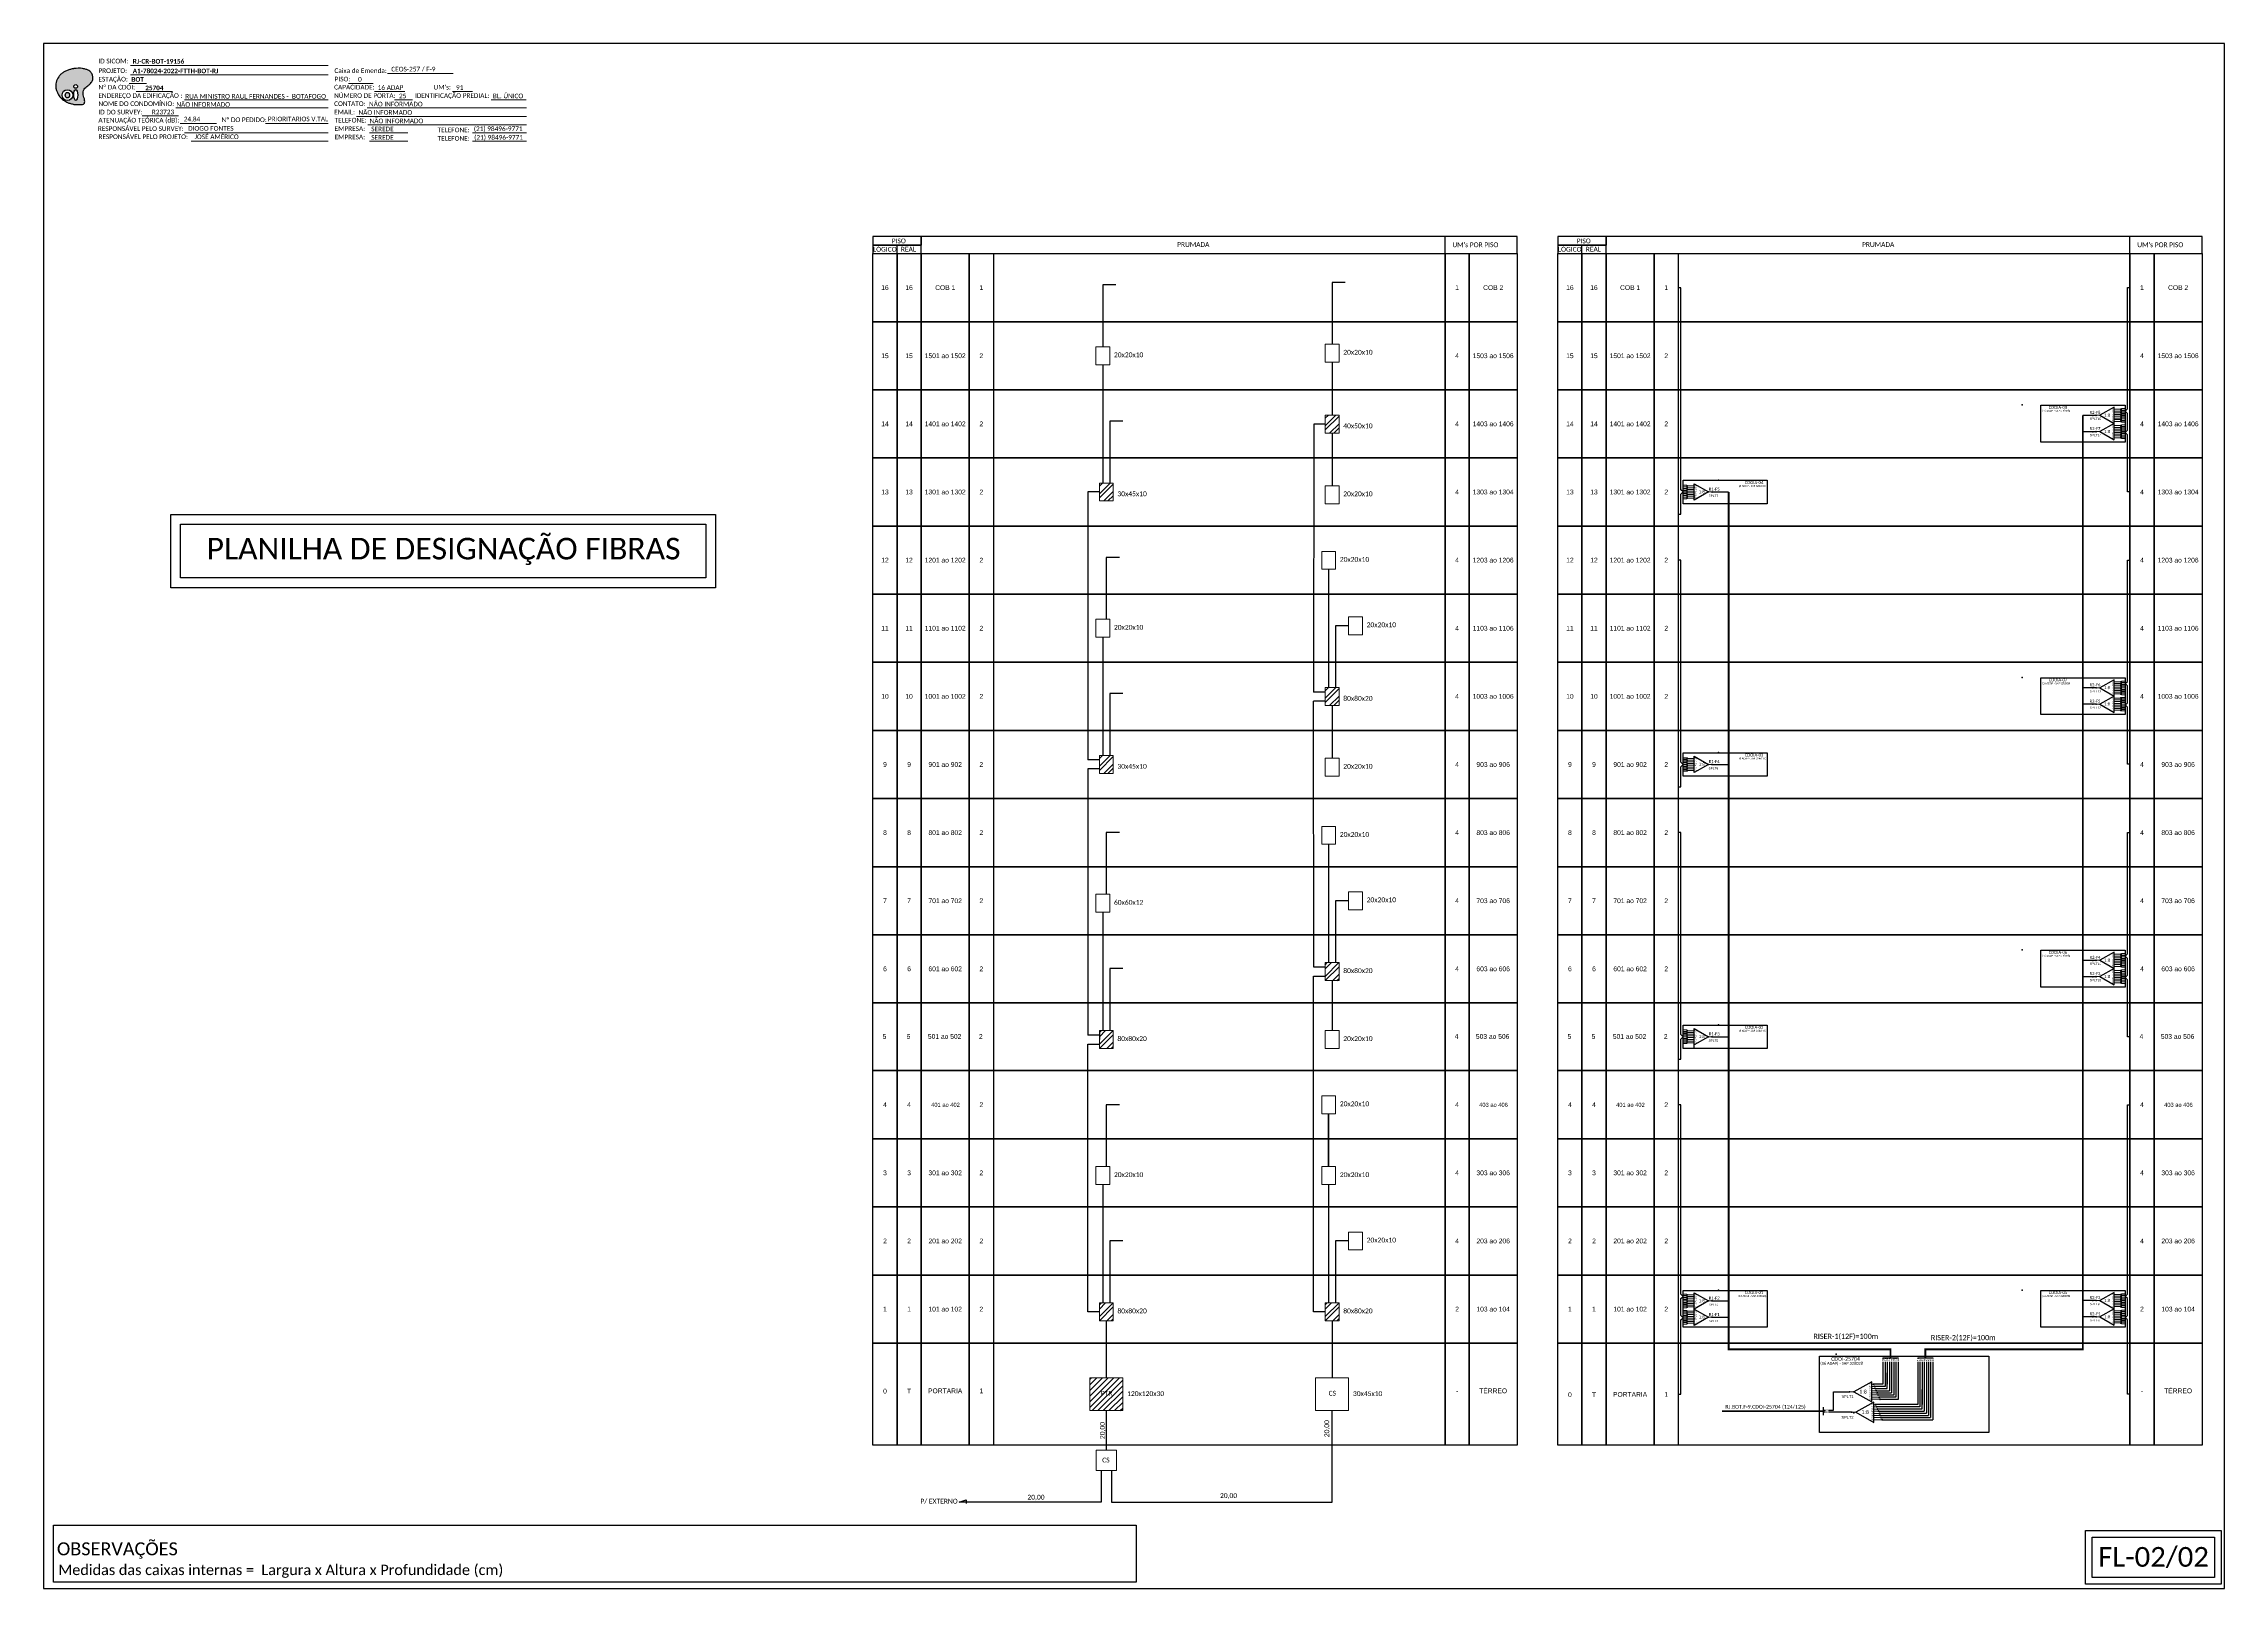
# Model space of a CAD drawing. Extents: x -86 to 1625, y 705 to 1299.
# Drawn here: x 786 to 1625, y 705 to 1299 of the extents above; entities that cross this region are included whole.
import ezdxf
from ezdxf.enums import TextEntityAlignment as Align

# ---------------------------------------------------------------- set-up
doc = ezdxf.new("R2010")
doc.units = 0
doc.styles.add('ARIAL', font='arial.ttf')
doc.styles.get("Standard").update_dxf_attribs({"font": 'arial.ttf'})
doc.styles.add('WMF-Calibri0', font='calibri.ttf')
doc.styles.add('WMF-Calibri1', font='calibrib.ttf')
doc.linetypes.add('RESERVA', pattern='A,0.5,-0.15,["RESERVA",Standard,S=0.18,R=0,X=0,Y=-0.1],-1.3', length=1.95)

# ---------------------------------------------------------------- blocks, each defined once
blk = doc.blocks.new('LEG_CDO64_DIR')
blk.add_point((0, 0))
at = {"color": 1, "style": 'WMF-Calibri0', "flags": 4}
blk.add_attdef('MODELO', text='', height=1.5, dxfattribs=at).set_placement((-1.5, -5.5), align=Align.CENTER)
blk.add_attdef('CDO', (-2.6, -3.6), '', height=2, dxfattribs=at)
blk = doc.blocks.new('SPLT_1-8_DIV_DIR')
h = blk.add_hatch(color=3)
h.dxf.hatch_style = 1
edge = h.paths.add_edge_path()
edge.add_arc((12.8, 4), 0.242, 0, 360)
h = blk.add_hatch(color=3)
h.dxf.hatch_style = 1
edge = h.paths.add_edge_path()
edge.add_arc((13.3, 2.9), 0.242, 0, 360)
h = blk.add_hatch(color=3)
h.dxf.hatch_style = 1
edge = h.paths.add_edge_path()
edge.add_arc((13.8, 1.7), 0.242, 0, 360)
h = blk.add_hatch(color=3)
h.dxf.hatch_style = 1
edge = h.paths.add_edge_path()
edge.add_arc((14.3, 0.6), 0.242, 0, 360)
h = blk.add_hatch(color=3)
h.dxf.hatch_style = 1
edge = h.paths.add_edge_path()
edge.add_arc((14.8, -0.6), 0.242, 0, 360)
h = blk.add_hatch(color=3)
h.dxf.hatch_style = 1
edge = h.paths.add_edge_path()
edge.add_arc((15.3, -1.7), 0.242, 0, 360)
h = blk.add_hatch(color=3)
h.dxf.hatch_style = 1
edge = h.paths.add_edge_path()
edge.add_arc((15.8, -2.9), 0.242, 0, 360)
h = blk.add_hatch(color=3)
h.dxf.hatch_style = 1
edge = h.paths.add_edge_path()
edge.add_arc((16.3, -4), 0.242, 0, 360)
at = {"color": 1, "lineweight": 0}
blk.add_lwpolyline([(2.2, 0), (0, 0)], dxfattribs=at)
at = {"color": 1}
blk.add_lwpolyline([(11.9, 5.4), (2.2, 0), (11.9, -5.4), (11.9, 5.4)], dxfattribs=at)
at = {"color": 7, "lineweight": 0}
for points in [[(12.8, 4), (11.9, 4)], [(11.9, 2.9), (13.3, 2.9)], [(11.9, 1.7), (13.8, 1.7)], [(11.9, 0.6), (14.3, 0.6)], [(11.9, -0.6), (14.8, -0.6)], [(11.9, -1.7), (15.3, -1.7)], [(11.9, -2.9), (15.8, -2.9)], [(11.9, -4), (16.3, -4)]]:
    blk.add_lwpolyline(points, dxfattribs=at)
at = {"color": 3}
for centre in [(12.8, 4), (13.3, 2.9), (13.8, 1.7), (14.3, 0.6), (14.8, -0.6), (15.3, -1.7), (15.8, -2.9), (16.3, -4)]:
    blk.add_circle(centre, 0.242, dxfattribs=at)
at = {"color": 1, "style": 'ARIAL'}
for s, height, p in [('1:8', 2, (5.3, -0.9)), ('S1', 0.75, (10.5, 3.8)), ('S2', 0.75, (10.5, 2.6)), ('S3', 0.75, (10.5, 1.4)), ('S4', 0.75, (10.5, 0.2)), ('S5', 0.75, (10.5, -1)), ('S6', 0.75, (10.5, -2.1)), ('S7', 0.75, (10.5, -3.2)), ('S8', 0.75, (10.5, -4.4))]:
    blk.add_text(s, height=height, dxfattribs=at).set_placement(p)
blk = doc.blocks.new('SPLITTER_')
blk.add_point((0, 0))
at = {"style": 'ARIAL', "flags": 4}
blk.add_attdef('SPLT', (0, -3.3), '', height=1.5, dxfattribs=at)
blk = doc.blocks.new('SPLT_1-8_SC-APC_ESQ')
at = {"color": 3, "lineweight": 0}
for points in [[(2.4, -3), (0, -3)], [(2.4, -4), (0, -4)], [(2.4, -4.2), (0, -4.2)], [(2.4, -5.2), (0, -5.2)], [(2.4, -5.3), (0, -5.3)], [(2.4, -6.3), (0, -6.3)], [(2.4, -6.5), (0, -6.5)], [(2.4, -7.5), (0, -7.5)], [(2.4, -7.6), (0, -7.6)], [(2.4, -8.6), (0, -8.6)], [(2.4, -8.8), (0, -8.8)], [(2.4, -9.8), (0, -9.8)], [(2.4, -9.9), (0, -9.9)], [(2.4, -10.9), (0, -10.9)], [(2.4, -11.1), (0, -11.1)], [(2.4, -12.1), (0, -12.1)], [(2.4, -3), (2.4, -4)], [(2.4, -4.2), (2.4, -5.2)], [(2.4, -5.3), (2.4, -6.3)], [(2.4, -6.5), (2.4, -7.5)], [(2.4, -7.6), (2.4, -8.6)], [(2.4, -8.8), (2.4, -9.8)], [(2.4, -9.9), (2.4, -10.9)], [(2.4, -11.1), (2.4, -12.1)], [(3, -3.5), (7.4, -3.5)], [(7.4, -4.7), (3, -4.7)], [(7.4, -5.8), (3, -5.8)], [(7.4, -7), (3, -7)], [(7.4, -8.1), (3, -8.1)], [(7.4, -9.3), (3, -9.3)], [(7.4, -10.4), (3, -10.4)], [(7.4, -11.6), (3, -11.6)]]:
    blk.add_lwpolyline(points, dxfattribs=at)
for points in [[(3, -3.2), (2.4, -3.2), (2.4, -3.8), (3, -3.8)], [(3, -4.4), (2.4, -4.4), (2.4, -5), (3, -5)], [(3, -5.5), (2.4, -5.5), (2.4, -6.1), (3, -6.1)], [(3, -6.7), (2.4, -6.7), (2.4, -7.3), (3, -7.3)], [(3, -7.8), (2.4, -7.8), (2.4, -8.4), (3, -8.4)], [(3, -9), (2.4, -9), (2.4, -9.6), (3, -9.6)], [(3, -10.1), (2.4, -10.1), (2.4, -10.7), (3, -10.7)], [(3, -11.3), (2.4, -11.3), (2.4, -11.9), (3, -11.9)]]:
    blk.add_lwpolyline(points, close=True, dxfattribs=at)
at = {"color": 1}
blk.add_lwpolyline([(7.4, -2.1), (17, -7.5), (7.4, -13), (7.4, -2.1)], dxfattribs=at)
at = {"color": 1, "lineweight": 0}
blk.add_lwpolyline([(17, -7.5), (19.3, -7.5)], dxfattribs=at)
at = {"color": 1, "style": 'ARIAL'}
for s, height, p in [('S2', 0.75, (7.6, -5)), ('S3', 0.75, (7.6, -6.2)), ('S4', 0.75, (7.6, -7.4)), ('S5', 0.75, (7.5, -8.6)), ('S6', 0.75, (7.6, -9.7)), ('S7', 0.75, (7.6, -10.8)), ('S8', 0.75, (7.6, -11.9)), ('S1', 0.75, (7.7, -3.8)), ('1:8', 2, (10.5, -8.4))]:
    blk.add_text(s, height=height, dxfattribs=at).set_placement(p)
blk = doc.blocks.new('A$C415C251F')
at = {"color": 3}
blk.add_point((0, 0), dxfattribs=at)
blk = doc.blocks.new('LEG_CDOIA8_C-SPLT_ESQ')
at = {"color": 3, "extrusion": (0, 0, -1), "xscale": -1, "zscale": -1}
blk.add_blockref('A$C415C251F', (0, 0), dxfattribs=at)
at = {"style": 'ARIAL', "flags": 4}
blk.add_attdef('SPLITAGEM', text='', height=1.5, dxfattribs=at).set_placement((18.6, -12.6), align=Align.CENTER)
at = {"color": 1, "style": 'WMF-Calibri0', "flags": 4}
blk.add_attdef('MODELO', text='', height=1.5, dxfattribs=at).set_placement((22.5, -4.5), align=Align.CENTER)
blk.add_attdef('CDO', (21.4, -2.6), '', height=2, dxfattribs=at)
blk = doc.blocks.new('SPLT_1-8_SC-APC')
at = {"color": 1, "lineweight": 0}
blk.add_lwpolyline([(-17, -7.5), (-19.3, -7.5)], dxfattribs=at)
at = {"color": 1}
blk.add_lwpolyline([(-7.4, -2.1), (-17, -7.5), (-7.4, -13), (-7.4, -2.1)], dxfattribs=at)
at = {"color": 3, "lineweight": 0}
for points in [[(-3, -3.5), (-7.4, -3.5)], [(-7.4, -4.7), (-3, -4.7)], [(-7.4, -5.8), (-3, -5.8)], [(-7.4, -7), (-3, -7)], [(-7.4, -8.1), (-3, -8.1)], [(-7.4, -9.3), (-3, -9.3)], [(-7.4, -10.4), (-3, -10.4)], [(-7.4, -11.6), (-3, -11.6)], [(-2.4, -3), (-2.4, -4)], [(-2.4, -3), (0, -3)], [(-2.4, -4), (0, -4)], [(-2.4, -4.2), (-2.4, -5.2)], [(-2.4, -4.2), (0, -4.2)], [(-2.4, -5.2), (0, -5.2)], [(-2.4, -5.3), (-2.4, -6.3)], [(-2.4, -5.3), (0, -5.3)], [(-2.4, -6.3), (0, -6.3)], [(-2.4, -6.5), (-2.4, -7.5)], [(-2.4, -6.5), (0, -6.5)], [(-2.4, -7.5), (0, -7.5)], [(-2.4, -7.6), (-2.4, -8.6)], [(-2.4, -7.6), (0, -7.6)], [(-2.4, -8.6), (0, -8.6)], [(-2.4, -8.8), (-2.4, -9.8)], [(-2.4, -8.8), (0, -8.8)], [(-2.4, -9.8), (0, -9.8)], [(-2.4, -9.9), (-2.4, -10.9)], [(-2.4, -9.9), (0, -9.9)], [(-2.4, -10.9), (0, -10.9)], [(-2.4, -11.1), (-2.4, -12.1)], [(-2.4, -11.1), (0, -11.1)], [(-2.4, -12.1), (0, -12.1)]]:
    blk.add_lwpolyline(points, dxfattribs=at)
for points in [[(-3, -3.2), (-2.4, -3.2), (-2.4, -3.8), (-3, -3.8)], [(-3, -4.4), (-2.4, -4.4), (-2.4, -5), (-3, -5)], [(-3, -5.5), (-2.4, -5.5), (-2.4, -6.1), (-3, -6.1)], [(-3, -6.7), (-2.4, -6.7), (-2.4, -7.3), (-3, -7.3)], [(-3, -7.8), (-2.4, -7.8), (-2.4, -8.4), (-3, -8.4)], [(-3, -9), (-2.4, -9), (-2.4, -9.6), (-3, -9.6)], [(-3, -10.1), (-2.4, -10.1), (-2.4, -10.7), (-3, -10.7)], [(-3, -11.3), (-2.4, -11.3), (-2.4, -11.9), (-3, -11.9)]]:
    blk.add_lwpolyline(points, close=True, dxfattribs=at)
at = {"color": 1, "style": 'ARIAL'}
for s, height, p in [('1:8', 2, (-13.9, -8.4)), ('S1', 0.75, (-8.7, -3.8)), ('S2', 0.75, (-8.7, -5)), ('S3', 0.75, (-8.7, -6.2)), ('S4', 0.75, (-8.7, -7.4)), ('S5', 0.75, (-8.7, -8.6)), ('S6', 0.75, (-8.7, -9.7)), ('S7', 0.75, (-8.7, -10.8)), ('S8', 0.75, (-8.7, -11.9))]:
    blk.add_text(s, height=height, dxfattribs=at).set_placement(p)
blk = doc.blocks.new('OI')
h = blk.add_hatch(color=40)
edge = h.paths.add_edge_path()
edge.add_spline(control_points=[(4.35, -0.67), (3.92, -0.99), (3.26, -1.5), (2.81, -2.59), (2.9, -3.5), (3.06, -4.27), (3.31, -4.85), (3.37, -5.39), (3.4, -5.88), (3.2, -6.4), (2.54, -6.61), (1.65, -6.63), (0.55, -6.67), (-0.56, -6.42), (-1.61, -6.14), (-2.77, -5.61), (-3.92, -4.77), (-4.89, -3.7), (-5.34, -2.65), (-5.6, -1.94), (-5.85, -0.96), (-5.71, 0.47), (-5.1, 2.02), (-4.14, 3.02), (-3.3, 3.61), (-2.37, 4.16), (-1.36, 4.44), (-0.56, 4.7), (0.79, 4.85), (2.24, 4.97), (3.79, 4.57), (4.67, 4.21), (5.44, 3.65), (5.76, 2.99), (6.03, 2.21), (6.01, 1.46), (5.72, 0.64), (5.31, 0.08), (4.88, -0.38), (4.51, -0.55), (4.35, -0.67)], knot_values=[0, 0, 0, 0, 1.60434, 2.417191, 3.427595, 4.282808, 4.776746, 5.304182, 5.888771, 6.258406, 6.858137, 7.79129, 8.986195, 10.124242, 11.187857, 12.242908, 13.953784, 15.414161, 16.515391, 17.349188, 17.675853, 19.552021, 21.515531, 22.568638, 23.63245, 24.621084, 25.782718, 26.745347, 27.142653, 29.870543, 31.004649, 31.921532, 32.709589, 33.801391, 34.042471, 35.192333, 35.971461, 36.628871, 37.254359, 37.836911, 37.836911, 37.836911, 37.836911], degree=3, periodic=0)
h.paths.add_polyline_path([(1.13, -0.87, -1), (-0.04, -0.87, -1)], flags=16)
edge = h.paths.add_edge_path(flags=16)
edge.add_ellipse((0.56, -3.59), major_axis=(-0.02, 1.71), ratio=0.361305, start_angle=0, end_angle=360)
h.paths.add_polyline_path([(-0.36, -3.62, -1), (-3.8, -3.62, -1)], flags=16)
edge = h.paths.add_edge_path(flags=0)
edge.add_ellipse((-2.08, -3.62), major_axis=(0, 0.885), ratio=0.758294, start_angle=0, end_angle=360)
at = {"color": 40}
for centre, radius in [((-2.08, -3.62), 1.72), ((0.54, -0.87), 0.587)]:
    blk.add_circle(centre, radius, dxfattribs=at)
blk.add_ellipse((-2.08, -3.62), major_axis=(0, 0.885), ratio=0.758294, start_param=-3.141592653589792, end_param=3.141592653589792, dxfattribs=at)
blk.add_ellipse((0.56, -3.59), major_axis=(-0.02, 1.71), ratio=0.361305, dxfattribs=at)
at = {"color": 40, "start_tangent": (-0.800898, -0.598801), "end_tangent": (-0.800898, -0.598801)}
blk.add_spline([(4.35, -0.67), (3.2, -1.78), (2.9, -2.54), (2.92, -3.55), (3.12, -4.38), (3.28, -4.85), (3.37, -5.37), (3.35, -5.95), (3.2, -6.29), (2.66, -6.55), (1.73, -6.63), (0.54, -6.62), (-0.58, -6.41), (-1.6, -6.11), (-2.56, -5.67), (-3.95, -4.67), (-4.89, -3.56), (-5.37, -2.56), (-5.64, -1.78), (-5.72, -1.46), (-5.63, 0.42), (-4.84, 2.22), (-4.13, 2.99), (-3.27, 3.62), (-2.4, 4.09), (-1.3, 4.47), (-0.37, 4.72), (0.02, 4.77), (2.75, 4.8), (3.85, 4.53), (4.69, 4.16), (5.31, 3.68), (5.85, 2.73), (5.93, 2.5), (5.94, 1.35), (5.67, 0.62), (5.29, 0.08), (4.84, -0.36), (4.35, -0.67)], degree=3, dxfattribs=at)

msp = doc.modelspace()

# ---------------------------------------------------------------- hatches: boundary and pattern name
h = msp.add_hatch()
h.set_pattern_fill('STEEL', color=1, style=0)
h.set_pattern_definition([(45, (-156.1694, 114.831), (-2.245064, 2.245064), []), (45, (-156.1694, 116.4186), (-2.245064, 2.245064), [])])
h.paths.add_polyline_path([(1284.4, 1149.28), (1284.4, 1156.18), (1279.1, 1156.18), (1279.1, 1149.28)])
h = msp.add_hatch(color=3)
h.dxf.hatch_style = 1
edge = h.paths.add_edge_path()
edge.add_arc((1575.59, 1156.08), 0.148, 0, 360)
h = msp.add_hatch(color=3)
h.dxf.hatch_style = 1
edge = h.paths.add_edge_path()
edge.add_arc((1575.59, 1149.8), 0.148, 0, 360)
h = msp.add_hatch()
h.set_pattern_fill('STEEL', color=1, style=0)
h.set_pattern_definition([(45, (-243.0107, 88.711), (-2.245064, 2.245064), []), (45, (-243.0107, 90.2984), (-2.245064, 2.245064), [])])
h.paths.add_polyline_path([(1197.55, 1123.16), (1197.55, 1130.06), (1192.26, 1130.06), (1192.26, 1123.16)])
h = msp.add_hatch(color=3)
h.dxf.hatch_style = 1
edge = h.paths.add_edge_path()
edge.add_arc((1427.81, 1126.61), 0.148, 0, 360)
h = msp.add_hatch()
h.set_pattern_fill('STEEL', color=1, style=0)
h.set_pattern_definition([(45, (-156.1694, 10.051), (-2.245064, 2.245064), []), (45, (-156.1694, 11.6386), (-2.245064, 2.245064), [])])
h.paths.add_polyline_path([(1284.4, 1044.5), (1284.4, 1051.4), (1279.1, 1051.4), (1279.1, 1044.5)])
h = msp.add_hatch(color=3)
h.dxf.hatch_style = 1
edge = h.paths.add_edge_path()
edge.add_arc((1575.59, 1051.3), 0.148, 0, 360)
h = msp.add_hatch(color=3)
h.dxf.hatch_style = 1
edge = h.paths.add_edge_path()
edge.add_arc((1575.59, 1045.02), 0.148, 0, 360)
h = msp.add_hatch()
h.set_pattern_fill('STEEL', color=1, style=0)
h.set_pattern_definition([(45, (-243.0107, -16.069), (-2.245064, 2.245064), []), (45, (-243.0107, -14.4816), (-2.245064, 2.245064), [])])
h.paths.add_polyline_path([(1197.55, 1018.38), (1197.55, 1025.28), (1192.26, 1025.28), (1192.26, 1018.38)])
h = msp.add_hatch(color=3)
h.dxf.hatch_style = 1
edge = h.paths.add_edge_path()
edge.add_arc((1427.81, 1021.83), 0.148, 0, 360)
h = msp.add_hatch()
h.set_pattern_fill('STEEL', color=1, style=0)
h.set_pattern_definition([(45, (-156.1694, -16.069), (-2.245064, 2.245064), []), (45, (-156.1694, -14.4816), (-2.245064, 2.245064), [])])
h.paths.add_polyline_path([(1279.1, 938.74), (1284.4, 938.74), (1284.4, 945.64), (1279.1, 945.64)])
h = msp.add_hatch(color=3)
h.dxf.hatch_style = 1
edge = h.paths.add_edge_path()
edge.add_arc((1575.59, 946.52), 0.148, 0, 360)
h = msp.add_hatch(color=3)
h.dxf.hatch_style = 1
edge = h.paths.add_edge_path()
edge.add_arc((1575.59, 940.24), 0.148, 0, 360)
h = msp.add_hatch()
h.set_pattern_fill('STEEL', color=1, style=0)
h.set_pattern_definition([(45, (-243.0107, -42.1893), (-2.245064, 2.245064), []), (45, (-243.0107, -40.602), (-2.245064, 2.245064), [])])
h.paths.add_polyline_path([(1192.26, 912.62), (1197.55, 912.62), (1197.55, 919.52), (1192.26, 919.52)])
h = msp.add_hatch(color=3)
h.dxf.hatch_style = 1
edge = h.paths.add_edge_path()
edge.add_arc((1427.81, 917.13), 0.148, 0, 360)
h = msp.add_hatch()
h.set_pattern_fill('STEEL', color=1, style=0)
h.set_pattern_definition([(45, (-243.0107, -146.8945), (-2.245064, 2.245064), []), (45, (-243.0107, -145.307), (-2.245064, 2.245064), [])])
h.paths.add_polyline_path([(1192.26, 807.92), (1197.55, 807.92), (1197.55, 814.82), (1192.26, 814.82)])
h = msp.add_hatch()
h.set_pattern_fill('STEEL', color=1, style=0)
h.set_pattern_definition([(45, (-156.1694, -146.8945), (-2.245064, 2.245064), []), (45, (-156.1694, -145.307), (-2.245064, 2.245064), [])])
h.paths.add_polyline_path([(1279.1, 807.92), (1284.4, 807.92), (1284.4, 814.82), (1279.1, 814.82)])
h = msp.add_hatch(color=3)
h.dxf.hatch_style = 1
edge = h.paths.add_edge_path()
edge.add_arc((1427.81, 815.56), 0.148, 0, 360)
h = msp.add_hatch(color=3)
h.dxf.hatch_style = 1
edge = h.paths.add_edge_path()
edge.add_arc((1575.59, 815.69), 0.148, 0, 360)
h = msp.add_hatch(color=3)
h.dxf.hatch_style = 1
edge = h.paths.add_edge_path()
edge.add_arc((1427.81, 809.28), 0.148, 0, 360)
h = msp.add_hatch(color=3)
h.dxf.hatch_style = 1
edge = h.paths.add_edge_path()
edge.add_arc((1575.59, 809.41), 0.148, 0, 360)
h = msp.add_hatch()
h.set_pattern_fill('ANSI31', color=1, scale=0.48)
h.set_pattern_definition([(45, (772.1955, 2923.0056), (-1.0776307, 1.0776307), [])])
h.paths.add_polyline_path([(1201.23, 786), (1188.58, 786), (1188.58, 773.36), (1201.23, 773.36)])
h.paths.add_polyline_path([(1192.37, 778.66), (1197.82, 778.66), (1197.82, 781.44), (1192.37, 781.44)], flags=24)
h = msp.add_hatch(color=3)
h.dxf.hatch_style = 1
edge = h.paths.add_edge_path()
edge.add_arc((1480.72, 780.61), 0.148, 0, 360)
h = msp.add_hatch(color=3)
h.dxf.hatch_style = 1
edge = h.paths.add_edge_path()
edge.add_arc((1481.53, 772.76), 0.148, 0, 360)

# ---------------------------------------------------------------- linework, layer by layer
at = {"color": 5}
msp.add_line((1491.36, 780.19), (1496.87, 780.19), dxfattribs=at)
at = {"color": 6}
for p, q in [((1492.16, 772.35), (1510.25, 772.35)), ((1492.52, 771.52), (1511.08, 771.52)), ((1492.88, 770.69), (1511.91, 770.69)), ((1493.24, 769.86), (1512.75, 769.86))]:
    msp.add_line(p, q, dxfattribs=at)
msp.add_lwpolyline([(786.29, 705.02), (1624.85, 705.02), (1624.85, 1299.02), (786.29, 1299.02), (786.29, 705.02)])
at = {"color": 7, "lineweight": 0}
for points in [[(819.25, 1283.7), (825.8, 1283.7)], [(819.76, 1290.67), (895.73, 1290.67)], [(819.76, 1286.98), (895.73, 1286.98)], [(903.53, 1283.75), (913.01, 1283.75)], [(918.57, 1287.47), (943.71, 1287.47)], [(821.91, 1280.63), (835.85, 1280.63)], [(840.48, 1277.4), (895.73, 1277.4)], [(913.58, 1280.63), (925.2, 1280.63)], [(921.16, 1277.4), (928.11, 1277.4)], [(943.52, 1280.63), (951.19, 1280.63)], [(958.34, 1277.4), (971.89, 1277.4)], [(824.23, 1271.22), (838.17, 1271.22)], [(837.07, 1274.28), (895.73, 1274.28)], [(838.76, 1268.25), (852.71, 1268.25)], [(871.6, 1268.26), (895.75, 1268.26)], [(906.65, 1271.05), (971.92, 1271.05)], [(910.69, 1274.28), (971.92, 1274.28)], [(910.94, 1267.81), (971.92, 1267.81)], [(840.48, 1264.7), (895.73, 1264.7)], [(842.97, 1261.46), (895.73, 1261.46)], [(911.55, 1264.7), (926.35, 1264.7)], [(911.55, 1261.46), (926.35, 1261.46)], [(951.15, 1264.7), (971.92, 1264.7)], [(951.15, 1261.46), (971.92, 1261.46)]]:
    msp.add_lwpolyline(points, dxfattribs=at)
at = {"color": 7}
for points in [[(1105.19, 1221.58), (1123.71, 1221.58), (1123.71, 1224.87), (1105.19, 1224.87)], [(1368.57, 1221.58), (1387.08, 1221.58), (1387.08, 1224.87), (1368.57, 1224.87)], [(1105.19, 1218.29), (1123.71, 1218.29), (1123.71, 1221.58), (1105.19, 1221.58)], [(1105.19, 1218.29), (1114.45, 1218.29), (1114.45, 1192.1), (1105.19, 1192.1)], [(1114.45, 1218.29), (1123.71, 1218.29), (1123.71, 1192.1), (1114.45, 1192.1)], [(1123.71, 1218.29), (1325.17, 1218.29), (1325.17, 1192.1), (1123.71, 1192.1)], [(1123.71, 1218.29), (1142.23, 1218.29), (1142.23, 1192.1), (1123.71, 1192.1)], [(1142.23, 1218.29), (1151.49, 1218.29), (1151.49, 1192.1), (1142.23, 1192.1)], [(1325.17, 1218.29), (1334.43, 1218.29), (1334.43, 1192.1), (1325.17, 1192.1)], [(1334.43, 1218.29), (1352.94, 1218.29), (1352.94, 1192.1), (1334.43, 1192.1)], [(1368.57, 1218.29), (1387.08, 1218.29), (1387.08, 1221.58), (1368.57, 1221.58)], [(1368.57, 1218.29), (1377.83, 1218.29), (1377.83, 1192.1), (1368.57, 1192.1)], [(1377.83, 1218.29), (1387.08, 1218.29), (1387.08, 1192.1), (1377.83, 1192.1)], [(1387.08, 1218.29), (1588.54, 1218.29), (1588.54, 1192.1), (1387.08, 1192.1)], [(1387.08, 1218.29), (1405.6, 1218.29), (1405.6, 1192.1), (1387.08, 1192.1)], [(1405.6, 1218.29), (1414.86, 1218.29), (1414.86, 1192.1), (1405.6, 1192.1)], [(1588.54, 1218.29), (1597.8, 1218.29), (1597.8, 1192.1), (1588.54, 1192.1)], [(1597.8, 1218.29), (1616.31, 1218.29), (1616.31, 1192.1), (1597.8, 1192.1)], [(1105.19, 1192.1), (1114.45, 1192.1), (1114.45, 1165.9), (1105.19, 1165.9)], [(1114.45, 1192.1), (1123.71, 1192.1), (1123.71, 1165.9), (1114.45, 1165.9)], [(1123.71, 1192.1), (1325.17, 1192.1), (1325.17, 1165.9), (1123.71, 1165.9)], [(1123.71, 1192.1), (1142.23, 1192.1), (1142.23, 1165.9), (1123.71, 1165.9)], [(1142.23, 1192.1), (1151.49, 1192.1), (1151.49, 1165.9), (1142.23, 1165.9)], [(1325.17, 1192.1), (1334.43, 1192.1), (1334.43, 1165.9), (1325.17, 1165.9)], [(1334.43, 1192.1), (1352.94, 1192.1), (1352.94, 1165.9), (1334.43, 1165.9)], [(1368.57, 1192.1), (1377.83, 1192.1), (1377.83, 1165.9), (1368.57, 1165.9)], [(1377.83, 1192.1), (1387.08, 1192.1), (1387.08, 1165.9), (1377.83, 1165.9)], [(1387.08, 1192.1), (1588.54, 1192.1), (1588.54, 1165.9), (1387.08, 1165.9)], [(1387.08, 1192.1), (1405.6, 1192.1), (1405.6, 1165.9), (1387.08, 1165.9)], [(1405.6, 1192.1), (1414.86, 1192.1), (1414.86, 1165.9), (1405.6, 1165.9)], [(1588.54, 1192.1), (1597.8, 1192.1), (1597.8, 1165.9), (1588.54, 1165.9)], [(1597.8, 1192.1), (1616.31, 1192.1), (1616.31, 1165.9), (1597.8, 1165.9)], [(1105.19, 1165.9), (1114.45, 1165.9), (1114.45, 1139.71), (1105.19, 1139.71)], [(1114.45, 1165.9), (1123.71, 1165.9), (1123.71, 1139.71), (1114.45, 1139.71)], [(1123.71, 1165.9), (1325.17, 1165.9), (1325.17, 1139.71), (1123.71, 1139.71)], [(1123.71, 1165.9), (1142.23, 1165.9), (1142.23, 1139.71), (1123.71, 1139.71)], [(1142.23, 1165.9), (1151.49, 1165.9), (1151.49, 1139.71), (1142.23, 1139.71)], [(1325.17, 1165.9), (1334.43, 1165.9), (1334.43, 1139.71), (1325.17, 1139.71)], [(1334.43, 1165.9), (1352.94, 1165.9), (1352.94, 1139.71), (1334.43, 1139.71)], [(1368.57, 1165.9), (1377.83, 1165.9), (1377.83, 1139.71), (1368.57, 1139.71)], [(1377.83, 1165.9), (1387.08, 1165.9), (1387.08, 1139.71), (1377.83, 1139.71)], [(1387.08, 1165.9), (1588.54, 1165.9), (1588.54, 1139.71), (1387.08, 1139.71)], [(1387.08, 1165.9), (1405.6, 1165.9), (1405.6, 1139.71), (1387.08, 1139.71)], [(1405.6, 1165.9), (1414.86, 1165.9), (1414.86, 1139.71), (1405.6, 1139.71)], [(1588.54, 1165.9), (1597.8, 1165.9), (1597.8, 1139.71), (1588.54, 1139.71)], [(1597.8, 1165.9), (1616.31, 1165.9), (1616.31, 1139.71), (1597.8, 1139.71)], [(1105.19, 1139.71), (1114.45, 1139.71), (1114.45, 1113.51), (1105.19, 1113.51)], [(1114.45, 1139.71), (1123.71, 1139.71), (1123.71, 1113.51), (1114.45, 1113.51)], [(1123.71, 1139.71), (1325.17, 1139.71), (1325.17, 1113.51), (1123.71, 1113.51)], [(1123.71, 1139.71), (1142.23, 1139.71), (1142.23, 1113.51), (1123.71, 1113.51)], [(1142.23, 1139.71), (1151.49, 1139.71), (1151.49, 1113.51), (1142.23, 1113.51)], [(1325.17, 1139.71), (1334.43, 1139.71), (1334.43, 1113.51), (1325.17, 1113.51)], [(1334.43, 1139.71), (1352.94, 1139.71), (1352.94, 1113.51), (1334.43, 1113.51)], [(1368.57, 1139.71), (1377.83, 1139.71), (1377.83, 1113.51), (1368.57, 1113.51)], [(1377.83, 1139.71), (1387.08, 1139.71), (1387.08, 1113.51), (1377.83, 1113.51)], [(1387.08, 1139.71), (1588.54, 1139.71), (1588.54, 1113.51), (1387.08, 1113.51)], [(1387.08, 1139.71), (1405.6, 1139.71), (1405.6, 1113.51), (1387.08, 1113.51)], [(1405.6, 1139.71), (1414.86, 1139.71), (1414.86, 1113.51), (1405.6, 1113.51)], [(1588.54, 1139.71), (1597.8, 1139.71), (1597.8, 1113.51), (1588.54, 1113.51)], [(1597.8, 1139.71), (1616.31, 1139.71), (1616.31, 1113.51), (1597.8, 1113.51)], [(1105.19, 1113.51), (1114.45, 1113.51), (1114.45, 1087.32), (1105.19, 1087.32)], [(1114.45, 1113.51), (1123.71, 1113.51), (1123.71, 1087.32), (1114.45, 1087.32)], [(1123.71, 1113.51), (1325.17, 1113.51), (1325.17, 1087.32), (1123.71, 1087.32)], [(1123.71, 1113.51), (1142.23, 1113.51), (1142.23, 1087.32), (1123.71, 1087.32)], [(1142.23, 1113.51), (1151.49, 1113.51), (1151.49, 1087.32), (1142.23, 1087.32)], [(1325.17, 1113.51), (1334.43, 1113.51), (1334.43, 1087.32), (1325.17, 1087.32)], [(1334.43, 1113.51), (1352.94, 1113.51), (1352.94, 1087.32), (1334.43, 1087.32)], [(1368.57, 1113.51), (1377.83, 1113.51), (1377.83, 1087.32), (1368.57, 1087.32)], [(1377.83, 1113.51), (1387.08, 1113.51), (1387.08, 1087.32), (1377.83, 1087.32)], [(1387.08, 1113.51), (1588.54, 1113.51), (1588.54, 1087.32), (1387.08, 1087.32)], [(1387.08, 1113.51), (1405.6, 1113.51), (1405.6, 1087.32), (1387.08, 1087.32)], [(1405.6, 1113.51), (1414.86, 1113.51), (1414.86, 1087.32), (1405.6, 1087.32)], [(1588.54, 1113.51), (1597.8, 1113.51), (1597.8, 1087.32), (1588.54, 1087.32)], [(1597.8, 1113.51), (1616.31, 1113.51), (1616.31, 1087.32), (1597.8, 1087.32)], [(1105.19, 1087.32), (1114.45, 1087.32), (1114.45, 1061.12), (1105.19, 1061.12)], [(1114.45, 1087.32), (1123.71, 1087.32), (1123.71, 1061.12), (1114.45, 1061.12)], [(1123.71, 1087.32), (1325.17, 1087.32), (1325.17, 1061.12), (1123.71, 1061.12)], [(1123.71, 1087.32), (1142.23, 1087.32), (1142.23, 1061.12), (1123.71, 1061.12)], [(1142.23, 1087.32), (1151.49, 1087.32), (1151.49, 1061.12), (1142.23, 1061.12)], [(1325.17, 1087.32), (1334.43, 1087.32), (1334.43, 1061.12), (1325.17, 1061.12)], [(1334.43, 1087.32), (1352.94, 1087.32), (1352.94, 1061.12), (1334.43, 1061.12)], [(1368.57, 1087.32), (1377.83, 1087.32), (1377.83, 1061.12), (1368.57, 1061.12)], [(1377.83, 1087.32), (1387.08, 1087.32), (1387.08, 1061.12), (1377.83, 1061.12)], [(1387.08, 1087.32), (1588.54, 1087.32), (1588.54, 1061.12), (1387.08, 1061.12)], [(1387.08, 1087.32), (1405.6, 1087.32), (1405.6, 1061.12), (1387.08, 1061.12)], [(1405.6, 1087.32), (1414.86, 1087.32), (1414.86, 1061.12), (1405.6, 1061.12)], [(1588.54, 1087.32), (1597.8, 1087.32), (1597.8, 1061.12), (1588.54, 1061.12)], [(1597.8, 1087.32), (1616.31, 1087.32), (1616.31, 1061.12), (1597.8, 1061.12)], [(1105.19, 1061.12), (1114.45, 1061.12), (1114.45, 1034.93), (1105.19, 1034.93)], [(1114.45, 1061.12), (1123.71, 1061.12), (1123.71, 1034.93), (1114.45, 1034.93)], [(1123.71, 1061.12), (1325.17, 1061.12), (1325.17, 1034.93), (1123.71, 1034.93)], [(1123.71, 1061.12), (1142.23, 1061.12), (1142.23, 1034.93), (1123.71, 1034.93)], [(1142.23, 1061.12), (1151.49, 1061.12), (1151.49, 1034.93), (1142.23, 1034.93)], [(1325.17, 1061.12), (1334.43, 1061.12), (1334.43, 1034.93), (1325.17, 1034.93)], [(1334.43, 1061.12), (1352.94, 1061.12), (1352.94, 1034.93), (1334.43, 1034.93)], [(1368.57, 1061.12), (1377.83, 1061.12), (1377.83, 1034.93), (1368.57, 1034.93)], [(1377.83, 1061.12), (1387.08, 1061.12), (1387.08, 1034.93), (1377.83, 1034.93)], [(1387.08, 1061.12), (1588.54, 1061.12), (1588.54, 1034.93), (1387.08, 1034.93)], [(1387.08, 1061.12), (1405.6, 1061.12), (1405.6, 1034.93), (1387.08, 1034.93)], [(1405.6, 1061.12), (1414.86, 1061.12), (1414.86, 1034.93), (1405.6, 1034.93)], [(1588.54, 1061.12), (1597.8, 1061.12), (1597.8, 1034.93), (1588.54, 1034.93)], [(1597.8, 1061.12), (1616.31, 1061.12), (1616.31, 1034.93), (1597.8, 1034.93)], [(1105.19, 1034.93), (1114.45, 1034.93), (1114.45, 1008.73), (1105.19, 1008.73)], [(1114.45, 1034.93), (1123.71, 1034.93), (1123.71, 1008.73), (1114.45, 1008.73)], [(1123.71, 1034.93), (1325.17, 1034.93), (1325.17, 1008.73), (1123.71, 1008.73)], [(1123.71, 1034.93), (1142.23, 1034.93), (1142.23, 1008.73), (1123.71, 1008.73)], [(1142.23, 1034.93), (1151.49, 1034.93), (1151.49, 1008.73), (1142.23, 1008.73)], [(1325.17, 1034.93), (1334.43, 1034.93), (1334.43, 1008.73), (1325.17, 1008.73)], [(1334.43, 1034.93), (1352.94, 1034.93), (1352.94, 1008.73), (1334.43, 1008.73)], [(1368.57, 1034.93), (1377.83, 1034.93), (1377.83, 1008.73), (1368.57, 1008.73)], [(1377.83, 1034.93), (1387.08, 1034.93), (1387.08, 1008.73), (1377.83, 1008.73)], [(1387.08, 1034.93), (1588.54, 1034.93), (1588.54, 1008.73), (1387.08, 1008.73)], [(1387.08, 1034.93), (1405.6, 1034.93), (1405.6, 1008.73), (1387.08, 1008.73)], [(1405.6, 1034.93), (1414.86, 1034.93), (1414.86, 1008.73), (1405.6, 1008.73)], [(1588.54, 1034.93), (1597.8, 1034.93), (1597.8, 1008.73), (1588.54, 1008.73)], [(1597.8, 1034.93), (1616.31, 1034.93), (1616.31, 1008.73), (1597.8, 1008.73)], [(1105.19, 1008.73), (1114.45, 1008.73), (1114.45, 982.54), (1105.19, 982.54)], [(1114.45, 1008.73), (1123.71, 1008.73), (1123.71, 982.54), (1114.45, 982.54)], [(1123.71, 1008.73), (1325.17, 1008.73), (1325.17, 982.54), (1123.71, 982.54)], [(1123.71, 1008.73), (1142.23, 1008.73), (1142.23, 982.54), (1123.71, 982.54)], [(1142.23, 1008.73), (1151.49, 1008.73), (1151.49, 982.54), (1142.23, 982.54)], [(1325.17, 1008.73), (1334.43, 1008.73), (1334.43, 982.54), (1325.17, 982.54)], [(1334.43, 1008.73), (1352.94, 1008.73), (1352.94, 982.54), (1334.43, 982.54)], [(1368.57, 1008.73), (1377.83, 1008.73), (1377.83, 982.54), (1368.57, 982.54)], [(1377.83, 1008.73), (1387.08, 1008.73), (1387.08, 982.54), (1377.83, 982.54)], [(1387.08, 1008.73), (1588.54, 1008.73), (1588.54, 982.54), (1387.08, 982.54)], [(1387.08, 1008.73), (1405.6, 1008.73), (1405.6, 982.54), (1387.08, 982.54)], [(1405.6, 1008.73), (1414.86, 1008.73), (1414.86, 982.54), (1405.6, 982.54)], [(1588.54, 1008.73), (1597.8, 1008.73), (1597.8, 982.54), (1588.54, 982.54)], [(1597.8, 1008.73), (1616.31, 1008.73), (1616.31, 982.54), (1597.8, 982.54)], [(1105.19, 982.54), (1114.45, 982.54), (1114.45, 956.34), (1105.19, 956.34)], [(1114.45, 982.54), (1123.71, 982.54), (1123.71, 956.34), (1114.45, 956.34)], [(1123.71, 982.54), (1325.17, 982.54), (1325.17, 956.34), (1123.71, 956.34)], [(1123.71, 982.54), (1142.23, 982.54), (1142.23, 956.34), (1123.71, 956.34)], [(1142.23, 982.54), (1151.49, 982.54), (1151.49, 956.34), (1142.23, 956.34)], [(1325.17, 982.54), (1334.43, 982.54), (1334.43, 956.34), (1325.17, 956.34)], [(1334.43, 982.54), (1352.94, 982.54), (1352.94, 956.34), (1334.43, 956.34)], [(1368.57, 982.54), (1377.83, 982.54), (1377.83, 956.34), (1368.57, 956.34)], [(1377.83, 982.54), (1387.08, 982.54), (1387.08, 956.34), (1377.83, 956.34)], [(1387.08, 982.54), (1588.54, 982.54), (1588.54, 956.34), (1387.08, 956.34)], [(1387.08, 982.54), (1405.6, 982.54), (1405.6, 956.34), (1387.08, 956.34)], [(1405.6, 982.54), (1414.86, 982.54), (1414.86, 956.34), (1405.6, 956.34)], [(1588.54, 982.54), (1597.8, 982.54), (1597.8, 956.34), (1588.54, 956.34)], [(1597.8, 982.54), (1616.31, 982.54), (1616.31, 956.34), (1597.8, 956.34)], [(1105.19, 956.34), (1114.45, 956.34), (1114.45, 930.15), (1105.19, 930.15)], [(1114.45, 956.34), (1123.71, 956.34), (1123.71, 930.15), (1114.45, 930.15)], [(1123.71, 956.34), (1325.17, 956.34), (1325.17, 930.15), (1123.71, 930.15)], [(1123.71, 956.34), (1142.23, 956.34), (1142.23, 930.15), (1123.71, 930.15)], [(1142.23, 956.34), (1151.49, 956.34), (1151.49, 930.15), (1142.23, 930.15)], [(1325.17, 956.34), (1334.43, 956.34), (1334.43, 930.15), (1325.17, 930.15)], [(1334.43, 956.34), (1352.94, 956.34), (1352.94, 930.15), (1334.43, 930.15)], [(1368.57, 956.34), (1377.83, 956.34), (1377.83, 930.15), (1368.57, 930.15)], [(1377.83, 956.34), (1387.08, 956.34), (1387.08, 930.15), (1377.83, 930.15)], [(1387.08, 956.34), (1588.54, 956.34), (1588.54, 930.15), (1387.08, 930.15)], [(1387.08, 956.34), (1405.6, 956.34), (1405.6, 930.15), (1387.08, 930.15)], [(1405.6, 956.34), (1414.86, 956.34), (1414.86, 930.15), (1405.6, 930.15)], [(1588.54, 956.34), (1597.8, 956.34), (1597.8, 930.15), (1588.54, 930.15)], [(1597.8, 956.34), (1616.31, 956.34), (1616.31, 930.15), (1597.8, 930.15)], [(1105.19, 930.15), (1114.45, 930.15), (1114.45, 904.1), (1105.19, 904.1)], [(1114.45, 930.15), (1123.71, 930.15), (1123.71, 904.1), (1114.45, 904.1)], [(1123.71, 930.15), (1325.17, 930.15), (1325.17, 904.1), (1123.71, 904.1)], [(1123.71, 930.15), (1142.23, 930.15), (1142.23, 904.1), (1123.71, 904.1)], [(1142.23, 930.15), (1151.49, 930.15), (1151.49, 904.1), (1142.23, 904.1)], [(1325.17, 930.15), (1334.43, 930.15), (1334.43, 904.1), (1325.17, 904.1)], [(1334.43, 930.15), (1352.94, 930.15), (1352.94, 904.1), (1334.43, 904.1)], [(1368.57, 930.15), (1377.83, 930.15), (1377.83, 904.1), (1368.57, 904.1)], [(1377.83, 930.15), (1387.08, 930.15), (1387.08, 904.1), (1377.83, 904.1)], [(1387.08, 930.15), (1588.54, 930.15), (1588.54, 904.1), (1387.08, 904.1)], [(1387.08, 930.15), (1405.6, 930.15), (1405.6, 904.1), (1387.08, 904.1)], [(1405.6, 930.15), (1414.86, 930.15), (1414.86, 904.1), (1405.6, 904.1)], [(1588.54, 930.15), (1597.8, 930.15), (1597.8, 904.1), (1588.54, 904.1)], [(1597.8, 930.15), (1616.31, 930.15), (1616.31, 904.1), (1597.8, 904.1)], [(1105.19, 904.1), (1114.45, 904.1), (1114.45, 877.91), (1105.19, 877.91)], [(1114.45, 904.1), (1123.71, 904.1), (1123.71, 877.91), (1114.45, 877.91)], [(1123.71, 904.1), (1325.17, 904.1), (1325.17, 877.91), (1123.71, 877.91)], [(1123.71, 904.1), (1142.23, 904.1), (1142.23, 877.91), (1123.71, 877.91)], [(1142.23, 904.1), (1151.49, 904.1), (1151.49, 877.91), (1142.23, 877.91)], [(1325.17, 904.1), (1334.43, 904.1), (1334.43, 877.91), (1325.17, 877.91)], [(1334.43, 904.1), (1352.94, 904.1), (1352.94, 877.91), (1334.43, 877.91)], [(1368.57, 904.1), (1377.83, 904.1), (1377.83, 877.91), (1368.57, 877.91)], [(1377.83, 904.1), (1387.08, 904.1), (1387.08, 877.91), (1377.83, 877.91)], [(1387.08, 904.1), (1588.54, 904.1), (1588.54, 877.91), (1387.08, 877.91)], [(1387.08, 904.1), (1405.6, 904.1), (1405.6, 877.91), (1387.08, 877.91)], [(1405.6, 904.1), (1414.86, 904.1), (1414.86, 877.91), (1405.6, 877.91)], [(1588.54, 904.1), (1597.8, 904.1), (1597.8, 877.91), (1588.54, 877.91)], [(1597.8, 904.1), (1616.31, 904.1), (1616.31, 877.91), (1597.8, 877.91)], [(1105.19, 877.91), (1114.45, 877.91), (1114.45, 851.71), (1105.19, 851.71)], [(1114.45, 877.91), (1123.71, 877.91), (1123.71, 851.71), (1114.45, 851.71)], [(1123.71, 877.91), (1325.17, 877.91), (1325.17, 851.71), (1123.71, 851.71)], [(1123.71, 877.91), (1142.23, 877.91), (1142.23, 851.71), (1123.71, 851.71)], [(1142.23, 877.91), (1151.49, 877.91), (1151.49, 851.71), (1142.23, 851.71)], [(1325.17, 877.91), (1334.43, 877.91), (1334.43, 851.71), (1325.17, 851.71)], [(1334.43, 877.91), (1352.94, 877.91), (1352.94, 851.71), (1334.43, 851.71)], [(1368.57, 877.91), (1377.83, 877.91), (1377.83, 851.71), (1368.57, 851.71)], [(1377.83, 877.91), (1387.08, 877.91), (1387.08, 851.71), (1377.83, 851.71)], [(1387.08, 877.91), (1588.54, 877.91), (1588.54, 851.71), (1387.08, 851.71)], [(1387.08, 877.91), (1405.6, 877.91), (1405.6, 851.71), (1387.08, 851.71)], [(1405.6, 877.91), (1414.86, 877.91), (1414.86, 851.71), (1405.6, 851.71)], [(1588.54, 877.91), (1597.8, 877.91), (1597.8, 851.71), (1588.54, 851.71)], [(1597.8, 877.91), (1616.31, 877.91), (1616.31, 851.71), (1597.8, 851.71)], [(1105.19, 851.71), (1114.45, 851.71), (1114.45, 825.52), (1105.19, 825.52)], [(1114.45, 851.71), (1123.71, 851.71), (1123.71, 825.52), (1114.45, 825.52)], [(1123.71, 851.71), (1325.17, 851.71), (1325.17, 825.52), (1123.71, 825.52)], [(1123.71, 851.71), (1142.23, 851.71), (1142.23, 825.52), (1123.71, 825.52)], [(1142.23, 851.71), (1151.49, 851.71), (1151.49, 825.52), (1142.23, 825.52)], [(1325.17, 851.71), (1334.43, 851.71), (1334.43, 825.52), (1325.17, 825.52)], [(1334.43, 851.71), (1352.94, 851.71), (1352.94, 825.52), (1334.43, 825.52)], [(1368.57, 851.71), (1377.83, 851.71), (1377.83, 825.52), (1368.57, 825.52)], [(1377.83, 851.71), (1387.08, 851.71), (1387.08, 825.52), (1377.83, 825.52)], [(1387.08, 851.71), (1588.54, 851.71), (1588.54, 825.52), (1387.08, 825.52)], [(1387.08, 851.71), (1405.6, 851.71), (1405.6, 825.52), (1387.08, 825.52)], [(1405.6, 851.71), (1414.86, 851.71), (1414.86, 825.52), (1405.6, 825.52)], [(1588.54, 851.71), (1597.8, 851.71), (1597.8, 825.52), (1588.54, 825.52)], [(1597.8, 851.71), (1616.31, 851.71), (1616.31, 825.52), (1597.8, 825.52)], [(1105.19, 825.52), (1114.45, 825.52), (1114.45, 799.32), (1105.19, 799.32)], [(1114.45, 825.52), (1123.71, 825.52), (1123.71, 799.32), (1114.45, 799.32)], [(1123.71, 825.52), (1325.17, 825.52), (1325.17, 799.32), (1123.71, 799.32)], [(1123.71, 825.52), (1142.23, 825.52), (1142.23, 799.32), (1123.71, 799.32)], [(1142.23, 825.52), (1151.49, 825.52), (1151.49, 799.32), (1142.23, 799.32)], [(1325.17, 825.52), (1334.43, 825.52), (1334.43, 799.32), (1325.17, 799.32)], [(1334.43, 825.52), (1352.94, 825.52), (1352.94, 799.32), (1334.43, 799.32)], [(1368.57, 825.52), (1377.83, 825.52), (1377.83, 799.32), (1368.57, 799.32)], [(1377.83, 825.52), (1387.08, 825.52), (1387.08, 799.32), (1377.83, 799.32)], [(1387.08, 825.52), (1588.54, 825.52), (1588.54, 799.32), (1387.08, 799.32)], [(1387.08, 825.52), (1405.6, 825.52), (1405.6, 799.32), (1387.08, 799.32)], [(1405.6, 825.52), (1414.86, 825.52), (1414.86, 799.32), (1405.6, 799.32)], [(1588.54, 825.52), (1597.8, 825.52), (1597.8, 799.32), (1588.54, 799.32)], [(1597.8, 825.52), (1616.31, 825.52), (1616.31, 799.32), (1597.8, 799.32)], [(1105.19, 799.32), (1114.45, 799.32), (1114.45, 760.03), (1105.19, 760.03)], [(1114.45, 799.32), (1123.71, 799.32), (1123.71, 760.03), (1114.45, 760.03)], [(1123.71, 799.32), (1325.17, 799.32), (1325.17, 760.03), (1123.71, 760.03)], [(1123.71, 799.32), (1142.23, 799.32), (1142.23, 760.03), (1123.71, 760.03)], [(1142.23, 799.32), (1151.49, 799.32), (1151.49, 760.03), (1142.23, 760.03)], [(1325.17, 799.32), (1334.43, 799.32), (1334.43, 760.03), (1325.17, 760.03)], [(1334.43, 799.32), (1352.94, 799.32), (1352.94, 760.03), (1334.43, 760.03)], [(1368.57, 799.32), (1377.83, 799.32), (1377.83, 760.03), (1368.57, 760.03)], [(1377.83, 799.32), (1387.08, 799.32), (1387.08, 760.03), (1377.83, 760.03)], [(1387.08, 799.32), (1588.54, 799.32), (1588.54, 760.03), (1387.08, 760.03)], [(1387.08, 799.32), (1405.6, 799.32), (1405.6, 760.03), (1387.08, 760.03)], [(1405.6, 799.32), (1414.86, 799.32), (1414.86, 760.03), (1405.6, 760.03)], [(1588.54, 799.32), (1597.8, 799.32), (1597.8, 760.03), (1588.54, 760.03)], [(1597.8, 799.32), (1616.31, 799.32), (1616.31, 760.03), (1597.8, 760.03)], [(790.09, 729.3), (1206.37, 729.3), (1206.37, 707.42), (790.09, 707.42)]]:
    msp.add_lwpolyline(points, close=True, dxfattribs=at)
for points in [[(1123.71, 1218.29), (1352.97, 1218.29), (1352.97, 1224.87), (1123.71, 1224.87), (1123.71, 1224.87), (1123.71, 1221.58)], [(1325.17, 1218.29), (1325.17, 1224.87)], [(1387.08, 1218.29), (1616.34, 1218.29), (1616.34, 1224.87), (1387.08, 1224.87), (1387.08, 1224.87), (1387.08, 1221.58)], [(1588.54, 1218.29), (1588.54, 1224.87)], [(1114.45, 1218.29), (1114.45, 1221.58)], [(1377.83, 1218.29), (1377.83, 1221.58)]]:
    msp.add_lwpolyline(points, dxfattribs=at)
at = {"color": 3}
for points in [[(1198.62, 1206.25), (1193.58, 1206.25), (1193.58, 1182.45)], [(1286.79, 1207.23), (1281.75, 1207.23), (1281.75, 1183.43)], [(1414.86, 1118.04), (1415.81, 1118.04), (1415.81, 1125.74), (1416.71, 1126.61), (1415.81, 1127.48), (1415.81, 1127.48), (1415.81, 1127.48), (1415.81, 1127.48), (1415.81, 1205.12), (1414.86, 1205.12)], [(1588.54, 1126.69), (1587.59, 1126.69), (1587.59, 1148.64), (1586.69, 1149.51), (1587.59, 1150.38), (1587.59, 1156.82), (1586.69, 1157.69), (1587.59, 1158.56), (1587.59, 1205.2), (1588.54, 1205.2)], [(1193.58, 1175.55), (1193.58, 1130.06)], [(1281.75, 1176.53), (1281.75, 1156.18)], [(1201.27, 1153.86), (1196.23, 1153.86), (1196.23, 1130.06)], [(1279.1, 1152.73), (1274.72, 1152.73), (1274.65, 1049.68)], [(1281.75, 1149.28), (1281.75, 1129.01)], [(1192.26, 1126.61), (1187.88, 1126.61), (1187.81, 1023.56)], [(1199.95, 1101.47), (1194.91, 1101.47), (1194.91, 1077.67)], [(1414.86, 1013.26), (1415.81, 1013.26), (1415.81, 1020.96), (1416.71, 1021.83), (1415.81, 1022.7), (1415.81, 1022.7), (1415.81, 1022.7), (1415.81, 1022.7), (1415.81, 1100.34), (1414.86, 1100.34)], [(1588.54, 1021.91), (1587.59, 1021.91), (1587.59, 1043.86), (1586.69, 1044.73), (1587.59, 1045.6), (1587.59, 1052.04), (1586.69, 1052.91), (1587.59, 1053.78), (1587.59, 1100.42), (1588.54, 1100.42)], [(1280.42, 1096.89), (1280.42, 1051.4)], [(1288.11, 1075.2), (1283.07, 1075.2), (1283.07, 1051.4)], [(1193.58, 1070.77), (1193.58, 1025.28)], [(1201.27, 1049.08), (1196.23, 1049.08), (1196.23, 1025.28)], [(1279.1, 1049.68), (1274.65, 1049.68)], [(1279.1, 943.92), (1274.7, 943.92), (1274.65, 1046.23)], [(1279.1, 1046.23), (1274.65, 1046.23)], [(1281.75, 1044.5), (1281.75, 1024.23)], [(1192.26, 1023.56), (1187.81, 1023.56)], [(1192.26, 1020.11), (1187.81, 1020.11)], [(1187.81, 1020.11), (1187.86, 917.8)], [(1199.95, 995.71), (1194.91, 995.71), (1194.91, 971.91)], [(1280.42, 991.13), (1280.42, 945.64)], [(1414.86, 908.56), (1415.81, 908.56), (1415.81, 916.26), (1416.71, 917.13), (1415.81, 918), (1415.81, 918), (1415.81, 918), (1415.81, 918), (1415.81, 995.64), (1414.86, 995.64)], [(1588.54, 917.13), (1587.59, 917.13), (1587.59, 939.08), (1586.69, 939.95), (1587.59, 940.82), (1587.59, 947.26), (1586.69, 948.13), (1587.59, 949), (1587.59, 995.64), (1588.54, 995.64)], [(1193.58, 965.01), (1193.58, 919.52)], [(1288.11, 969.44), (1283.07, 969.44), (1283.07, 945.64)], [(1201.27, 943.32), (1196.23, 943.32), (1196.23, 919.52)], [(1279.1, 811.37), (1274.65, 811.37), (1274.65, 940.47), (1279.1, 940.47)], [(1281.75, 938.74), (1281.75, 919.52)], [(1192.26, 811.37), (1187.81, 811.37), (1187.81, 914.35), (1192.26, 914.35)], [(1192.26, 917.8), (1187.86, 917.8)], [(1199.95, 891.01), (1194.91, 891.01), (1194.91, 867.21)], [(1414.86, 779.68), (1415.81, 779.68), (1415.81, 808.25), (1416.71, 809.12), (1415.81, 809.99), (1415.81, 816.44), (1416.71, 817.31), (1415.81, 818.18), (1415.81, 891.01), (1414.86, 891.01)], [(1588.54, 779.68), (1587.59, 779.68), (1587.59, 808.25), (1586.69, 809.12), (1587.59, 809.99), (1587.59, 816.44), (1586.69, 817.31), (1587.59, 818.18), (1587.59, 891.01), (1588.54, 891.01)], [(1280.42, 887.56), (1280.42, 867.21)], [(1193.58, 860.31), (1193.58, 814.82)], [(1280.42, 860.31), (1280.42, 814.82)], [(1201.27, 838.62), (1196.23, 838.62), (1196.23, 814.82)], [(1288.11, 838.62), (1283.07, 838.62), (1283.07, 814.82)], [(1194.91, 807.92), (1194.91, 786)], [(1281.75, 807.92), (1281.75, 786)], [(1472.61, 773.59), (1474.51, 773.59), (1474.51, 780.61), (1480.72, 780.61)], [(1194.91, 773.36), (1194.91, 758.18)], [(1470.69, 773.59), (1471.52, 773.59)]]:
    msp.add_lwpolyline(points, dxfattribs=at)
at = {"color": 0, "lineweight": 0}
for points in [[(1190.93, 1182.45), (1196.23, 1182.45), (1196.23, 1175.55), (1190.93, 1175.55)], [(1279.1, 1183.43), (1284.4, 1183.43), (1284.4, 1176.53), (1279.1, 1176.53)], [(1279.1, 1129.01), (1284.4, 1129.01), (1284.4, 1122.11), (1279.1, 1122.11)], [(1277.77, 1103.79), (1283.07, 1103.79), (1283.07, 1096.89), (1277.77, 1096.89)], [(1190.93, 1077.67), (1196.23, 1077.67), (1196.23, 1070.77), (1190.93, 1070.77)], [(1288.11, 1078.65), (1293.41, 1078.65), (1293.41, 1071.75), (1288.11, 1071.75)], [(1279.1, 1024.23), (1284.4, 1024.23), (1284.4, 1017.33), (1279.1, 1017.33)], [(1277.77, 998.03), (1283.07, 998.03), (1283.07, 991.13), (1277.77, 991.13)], [(1288.11, 972.89), (1293.41, 972.89), (1293.41, 965.99), (1288.11, 965.99)], [(1190.93, 971.91), (1196.23, 971.91), (1196.23, 965.01), (1190.93, 965.01)], [(1279.1, 919.52), (1284.4, 919.52), (1284.4, 912.62), (1279.1, 912.62)], [(1277.77, 894.45), (1283.07, 894.45), (1283.07, 887.56), (1277.77, 887.56)], [(1190.93, 867.21), (1196.23, 867.21), (1196.23, 860.31), (1190.93, 860.31)], [(1277.77, 867.21), (1283.07, 867.21), (1283.07, 860.31), (1277.77, 860.31)], [(1288.11, 842.06), (1293.41, 842.06), (1293.41, 835.17), (1288.11, 835.17)]]:
    msp.add_lwpolyline(points, close=True, dxfattribs=at)
at = {"color": 1}
for points in [[(1554.32, 1159.99), (1586.69, 1159.99), (1586.69, 1145.79), (1554.32, 1145.79)], [(1416.71, 1131.12), (1449.07, 1131.12), (1449.07, 1122.11), (1416.71, 1122.11)], [(835.17, 1118), (1044.65, 1118), (1044.65, 1089.82), (835.17, 1089.82)], [(838.91, 1114.26), (1040.91, 1114.26), (1040.91, 1093.56), (838.91, 1093.56)], [(1554.32, 1055.21), (1586.69, 1055.21), (1586.69, 1041.01), (1554.32, 1041.01)], [(1416.71, 1026.34), (1449.07, 1026.34), (1449.07, 1017.33), (1416.71, 1017.33)], [(1554.32, 950.43), (1586.69, 950.43), (1586.69, 936.23), (1554.32, 936.23)], [(1416.71, 921.63), (1449.07, 921.63), (1449.07, 912.62), (1416.71, 912.62)], [(1416.71, 819.6), (1449.07, 819.6), (1449.07, 805.41), (1416.71, 805.41)], [(1554.32, 819.6), (1586.69, 819.6), (1586.69, 805.41), (1554.32, 805.41)], [(1469.11, 794.37), (1534.29, 794.37), (1534.29, 764.98), (1469.11, 764.98)], [(1571.41, 727.3), (1623.62, 727.3), (1623.62, 706.64), (1571.41, 706.64)], [(1574.02, 724.69), (1621.01, 724.69), (1621.01, 709.25), (1574.02, 709.25)]]:
    msp.add_lwpolyline(points, close=True, dxfattribs=at)
at = {"color": 1, "lineweight": 0}
for points in [[(1279.1, 1156.18), (1284.4, 1156.18), (1284.4, 1149.28), (1279.1, 1149.28)], [(1192.26, 1130.06), (1197.55, 1130.06), (1197.55, 1123.16), (1192.26, 1123.16)], [(1279.1, 1051.4), (1284.4, 1051.4), (1284.4, 1044.5), (1279.1, 1044.5)], [(1192.26, 1025.28), (1197.55, 1025.28), (1197.55, 1018.38), (1192.26, 1018.38)], [(1279.1, 945.64), (1284.4, 945.64), (1284.4, 938.74), (1279.1, 938.74)], [(1192.26, 919.52), (1197.55, 919.52), (1197.55, 912.62), (1192.26, 912.62)], [(1192.26, 814.82), (1197.55, 814.82), (1197.55, 807.92), (1192.26, 807.92)], [(1279.1, 814.82), (1284.4, 814.82), (1284.4, 807.92), (1279.1, 807.92)], [(1188.58, 786), (1201.23, 786), (1201.23, 773.36), (1188.58, 773.36)], [(1275.42, 786), (1288.07, 786), (1288.07, 773.36), (1275.42, 773.36)]]:
    msp.add_lwpolyline(points, close=True, dxfattribs=at)
at = {"color": 6, "const_width": 0.72}
msp.add_lwpolyline([(1509.83, 793.7), (1509.83, 796.92), (1570.43, 796.92), (1570.42, 1156.08)], dxfattribs=at)
at = {"color": 6}
for points in [[(1575.59, 1156.08), (1570.42, 1156.08)], [(1575.59, 1149.8), (1570.48, 1149.8)], [(1575.59, 1051.3), (1570.42, 1051.3)], [(1575.59, 1045.02), (1570.48, 1045.02)], [(1575.59, 946.52), (1570.42, 946.52)], [(1575.59, 940.24), (1570.48, 940.24)], [(1575.59, 815.69), (1570.42, 815.69)], [(1575.59, 809.41), (1570.48, 809.41)], [(1506.92, 793.7), (1512.75, 793.7)], [(1506.92, 793.7), (1506.92, 793.28)], [(1506.92, 792.12), (1506.92, 775.67)], [(1507.75, 793.7), (1507.75, 793.38)], [(1507.75, 792.12), (1507.75, 775.67)], [(1508.58, 793.7), (1508.58, 793.39)], [(1508.58, 792.12), (1508.58, 775.67)], [(1509.42, 793.7), (1509.42, 793.39)], [(1509.42, 792.12), (1509.42, 773.18)], [(1510.25, 793.7), (1510.25, 793.39)], [(1510.25, 792.12), (1510.25, 772.35)], [(1511.08, 793.7), (1511.08, 793.39)], [(1511.08, 792.12), (1511.08, 771.52)], [(1511.91, 793.7), (1511.91, 793.39)], [(1511.91, 792.12), (1511.91, 770.69)], [(1512.75, 793.7), (1512.75, 793.39)], [(1512.75, 792.12), (1512.75, 769.86)], [(1506.92, 781.46), (1506.92, 775.67), (1490.72, 775.67)], [(1507.75, 781.46), (1507.75, 774.84), (1491.08, 774.84)], [(1491.44, 774.01), (1508.58, 774.01), (1508.58, 781.46)], [(1508.58, 781.46), (1508.58, 775.67)], [(1510.25, 781.46), (1510.25, 775.67)], [(1511.08, 781.46), (1511.08, 775.67)], [(1491.8, 773.18), (1509.42, 773.18)]]:
    msp.add_lwpolyline(points, dxfattribs=at)
at = {"color": 5}
for points in [[(1427.81, 1126.61), (1434.22, 1126.61)], [(1427.81, 1021.83), (1434.22, 1021.83)], [(1427.81, 917.13), (1434.22, 917.13)], [(1427.81, 815.56), (1434.22, 815.56)], [(1427.81, 809.28), (1434.22, 809.28)], [(1493.54, 792.12), (1493.54, 783.51), (1489.92, 783.51)], [(1494.37, 792.12), (1494.37, 782.68), (1490.28, 782.68)], [(1493.54, 793.68), (1499.42, 793.7)], [(1493.54, 793.68), (1493.54, 793.25)], [(1493.54, 793.68), (1493.54, 793.25)], [(1494.37, 793.68), (1494.37, 793.35)], [(1494.37, 793.68), (1494.37, 793.35)], [(1495.2, 793.68), (1495.2, 793.35)], [(1495.2, 793.68), (1495.2, 793.35)], [(1495.2, 793.35), (1495.2, 793.68)], [(1495.2, 792.12), (1495.2, 783.51)], [(1496.04, 793.68), (1496.04, 793.35)], [(1496.04, 792.12), (1496.04, 781.02)], [(1496.87, 793.68), (1496.87, 793.36)], [(1496.87, 793.68), (1496.87, 793.36)], [(1496.87, 792.12), (1496.87, 783.51)], [(1490.64, 781.85), (1495.2, 781.85), (1495.2, 787.92)], [(1491, 781.02), (1496.04, 781.02)], [(1493.54, 787.92), (1493.54, 783.51)], [(1494.37, 787.92), (1494.37, 783.51)], [(1495.2, 787.92), (1495.2, 783.51)], [(1496.87, 787.92), (1496.87, 780.19)]]:
    msp.add_lwpolyline(points, dxfattribs=at)
at = {"color": 5, "const_width": 0.72}
msp.add_lwpolyline([(1434.22, 1126.61), (1434.22, 796.92), (1496.48, 796.92), (1496.48, 793.69)], dxfattribs=at)
at = {"color": 1}
for points in [[(1192.26, 919.52), (1192.26, 916.07)], [(1420.96, 912.62), (1420.96, 913.99)], [(1280.42, 867.21), (1280.42, 887.56)], [(1196.87, 750.31), (1196.87, 738.15), (1281.75, 738.15), (1281.75, 773.36)], [(1470.69, 771.69), (1470.69, 774.66)], [(1470.69, 773.59), (1470.69, 772.76)], [(1192.94, 750.31), (1192.94, 738.15), (1138.33, 738.15), (1141.03, 739.04), (1141.03, 737.61)]]:
    msp.add_lwpolyline(points, dxfattribs=at)
at = {"color": 8, "linetype": 'RESERVA'}
for points in [[(1497.7, 792.12), (1497.7, 779.36), (1491.72, 779.36)], [(1498.54, 792.12), (1498.54, 778.53), (1492.08, 778.53)], [(1499.37, 792.12), (1499.37, 777.7), (1492.44, 777.7)], [(1497.7, 793.68), (1497.7, 793.35)], [(1497.7, 793.68), (1497.7, 793.35)], [(1498.54, 793.68), (1498.54, 793.35)], [(1498.54, 793.68), (1498.54, 793.35)], [(1499.42, 793.7), (1499.42, 793.37)], [(1499.42, 793.7), (1499.42, 793.37)]]:
    msp.add_lwpolyline(points, dxfattribs=at)
at = {"color": 1, "const_width": 0.72}
msp.add_lwpolyline([(1470.69, 773.18), (1431.66, 773.18)], dxfattribs=at)
at = {"color": 2}
for points in [[(1471.52, 772.76), (1470.69, 772.76)], [(1481.53, 772.76), (1472.61, 772.76)]]:
    msp.add_lwpolyline(points, dxfattribs=at)
at = {"color": 7, "lineweight": 0}
msp.add_lwpolyline([(1190.97, 758.18), (1198.84, 758.18), (1198.84, 750.31), (1190.97, 750.31)], close=True, dxfattribs=at)
at = {"color": 3}
for centre in [(1575.59, 1156.08), (1575.59, 1149.8), (1427.81, 1126.61), (1575.59, 1051.3), (1575.59, 1045.02), (1427.81, 1021.83), (1575.59, 946.52), (1575.59, 940.24), (1427.81, 917.13), (1427.81, 815.56), (1575.59, 815.69), (1427.81, 809.28), (1575.59, 809.41), (1480.72, 780.61), (1481.53, 772.76)]:
    msp.add_circle(centre, 0.148, dxfattribs=at)
at = {"color": 7}
for p in [(1105.19, 1087.32), (1368.57, 1087.32), (1105.19, 1061.12), (1368.57, 1061.12), (1105.19, 1034.93), (1368.57, 1034.93), (1105.19, 1008.73), (1368.57, 1008.73), (1105.19, 982.54), (1368.57, 982.54), (1105.19, 956.34), (1368.57, 956.34), (1105.19, 930.15), (1368.57, 930.15), (1105.19, 904.1), (1368.57, 904.1), (1105.19, 877.91), (1368.57, 877.91), (1105.19, 851.71), (1368.57, 851.71), (1105.19, 825.52), (1368.57, 825.52)]:
    msp.add_point(p, dxfattribs=at)

# ---------------------------------------------------------------- block references
at = {"color": 7, "xscale": 1.213923925163967, "yscale": 1.213923925163967, "zscale": 1.213923925163967, "rotation": 0.1532896023949059}
msp.add_blockref('OI', (797.96, 1283.61), dxfattribs=at)
at = {"color": 3}
ref = msp.add_blockref('LEG_CDOIA8_C-SPLT_ESQ', (1547.15, 1160.08), dxfattribs=dict(at, xscale=0.5760000000001311, yscale=0.5760000000001311, zscale=0.5760000000001311))
ref.add_attrib('CDO', 'CDOIA-08', (1557.31, 1158.58), dxfattribs={"color": 1, "height": 1.152, "style": 'WMF-Calibri0'})
ref.add_attrib('MODELO', '(16 ADAP - SAP 328028)', dxfattribs={"color": 1, "height": 0.72, "style": 'WMF-Calibri0'}).set_placement((1560.14, 1157.47), align=Align.CENTER)
at = {"color": 3, "xscale": 0.5760000000001311, "yscale": 0.5760000000001311, "zscale": 0.5760000000001311}
for p in [(1586.69, 1160.42), (1586.69, 1154.15), (1586.69, 1055.64), (1586.69, 1049.37), (1586.69, 950.86), (1586.69, 944.59), (1586.69, 820.04), (1586.69, 813.76)]:
    msp.add_blockref('SPLT_1-8_SC-APC', p, dxfattribs=at)
ref = msp.add_blockref('SPLITTER_', (1574.22, 1156.08), dxfattribs=dict(xscale=0.5760000000001311, yscale=0.5760000000001311, zscale=0.5760000000001311))
ref.add_attrib('SPLT', 'SPLT15', (1573.11, 1154.32), dxfattribs={"height": 0.864, "style": 'ARIAL'})
ref = msp.add_blockref('SPLITTER_', (1574.22, 1149.8), dxfattribs=dict(xscale=0.5760000000001311, yscale=0.5760000000001311, zscale=0.5760000000001311))
ref.add_attrib('SPLT', 'SPLT14', (1573.11, 1148.04), dxfattribs={"height": 0.864, "style": 'ARIAL'})
for name, p, xscale, yscale, zscale in [('SPLT_1-8_SC-APC_ESQ', (1416.71, 1130.96), 0.5760000000001311, 0.5760000000001311, 0.5760000000001311), ('SPLT_1-8_SC-APC_ESQ', (1416.71, 1026.18), 0.5760000000001311, 0.5760000000001311, 0.5760000000001311), ('SPLT_1-8_SC-APC_ESQ', (1416.71, 921.47), 0.5760000000001311, 0.5760000000001311, 0.5760000000001311), ('SPLT_1-8_SC-APC_ESQ', (1416.71, 819.91), 0.5760000000001311, 0.5760000000001311, 0.5760000000001311), ('SPLT_1-8_SC-APC_ESQ', (1416.71, 813.63), 0.5760000000001311, 0.5760000000001311, 0.5760000000001311), ('SPLT_1-8_DIV_DIR', (1480.72, 780.61), 0.7200000000000001, 0.7200000000000001, 0.7200000000000001), ('SPLT_1-8_DIV_DIR', (1481.53, 772.76), 0.7200000000000001, 0.7200000000000001, 0.7200000000000001)]:
    msp.add_blockref(name, p, dxfattribs=dict(xscale=xscale, yscale=yscale, zscale=zscale))
ref = msp.add_blockref('SPLITTER_', (1426.52, 1126.61), dxfattribs=dict(xscale=0.5760000000001311, yscale=0.5760000000001311, zscale=0.5760000000001311))
ref.add_attrib('SPLT', 'SPLT7', (1426.52, 1124.73), dxfattribs={"height": 0.864, "style": 'ARIAL'})
at = {"color": 3}
ref = msp.add_blockref('LEG_CDOIA8_C-SPLT_ESQ', (1430.31, 1131.18), dxfattribs=dict(at, xscale=0.5760000000001311, yscale=0.5760000000001311, zscale=0.5760000000001311))
ref.add_attrib('CDO', 'CDOIA-04', (1440.46, 1129.68), dxfattribs={"color": 1, "height": 1.152, "style": 'WMF-Calibri0'})
ref.add_attrib('MODELO', '(8 ADAP - SAP 324610)', dxfattribs={"color": 1, "height": 0.72, "style": 'WMF-Calibri0'}).set_placement((1443.29, 1128.57), align=Align.CENTER)
ref = msp.add_blockref('LEG_CDOIA8_C-SPLT_ESQ', (1547.15, 1055.3), dxfattribs=dict(at, xscale=0.5760000000001311, yscale=0.5760000000001311, zscale=0.5760000000001311))
ref.add_attrib('CDO', 'CDOIA-07', (1557.31, 1053.8), dxfattribs={"color": 1, "height": 1.152, "style": 'WMF-Calibri0'})
ref.add_attrib('MODELO', '(16 ADAP - SAP 328028)', dxfattribs={"color": 1, "height": 0.72, "style": 'WMF-Calibri0'}).set_placement((1560.14, 1052.69), align=Align.CENTER)
ref = msp.add_blockref('SPLITTER_', (1574.22, 1051.3), dxfattribs=dict(xscale=0.5760000000001311, yscale=0.5760000000001311, zscale=0.5760000000001311))
ref.add_attrib('SPLT', 'SPLT13', (1573.11, 1049.54), dxfattribs={"height": 0.864, "style": 'ARIAL'})
ref = msp.add_blockref('SPLITTER_', (1574.22, 1045.02), dxfattribs=dict(xscale=0.5760000000001311, yscale=0.5760000000001311, zscale=0.5760000000001311))
ref.add_attrib('SPLT', 'SPLT12', (1573.11, 1043.26), dxfattribs={"height": 0.864, "style": 'ARIAL'})
ref = msp.add_blockref('LEG_CDOIA8_C-SPLT_ESQ', (1430.31, 1026.4), dxfattribs=dict(at, xscale=0.5760000000001311, yscale=0.5760000000001311, zscale=0.5760000000001311))
ref.add_attrib('CDO', 'CDOIA-03', (1440.46, 1024.9), dxfattribs={"color": 1, "height": 1.152, "style": 'WMF-Calibri0'})
ref.add_attrib('MODELO', '(8 ADAP - SAP 324610)', dxfattribs={"color": 1, "height": 0.72, "style": 'WMF-Calibri0'}).set_placement((1443.29, 1023.79), align=Align.CENTER)
ref = msp.add_blockref('SPLITTER_', (1426.52, 1021.83), dxfattribs=dict(xscale=0.5760000000001311, yscale=0.5760000000001311, zscale=0.5760000000001311))
ref.add_attrib('SPLT', 'SPLT6', (1426.52, 1019.95), dxfattribs={"height": 0.864, "style": 'ARIAL'})
ref = msp.add_blockref('LEG_CDOIA8_C-SPLT_ESQ', (1547.15, 950.52), dxfattribs=dict(at, xscale=0.5760000000001311, yscale=0.5760000000001311, zscale=0.5760000000001311))
ref.add_attrib('CDO', 'CDOIA-06', (1557.31, 949.02), dxfattribs={"color": 1, "height": 1.152, "style": 'WMF-Calibri0'})
ref.add_attrib('MODELO', '(16 ADAP - SAP 328028)', dxfattribs={"color": 1, "height": 0.72, "style": 'WMF-Calibri0'}).set_placement((1560.14, 947.91), align=Align.CENTER)
ref = msp.add_blockref('SPLITTER_', (1574.22, 946.52), dxfattribs=dict(xscale=0.5760000000001311, yscale=0.5760000000001311, zscale=0.5760000000001311))
ref.add_attrib('SPLT', 'SPLT11', (1573.11, 944.76), dxfattribs={"height": 0.864, "style": 'ARIAL'})
ref = msp.add_blockref('SPLITTER_', (1574.22, 940.24), dxfattribs=dict(xscale=0.5760000000001311, yscale=0.5760000000001311, zscale=0.5760000000001311))
ref.add_attrib('SPLT', 'SPLT10', (1573.11, 938.48), dxfattribs={"height": 0.864, "style": 'ARIAL'})
ref = msp.add_blockref('SPLITTER_', (1426.52, 917.13), dxfattribs=dict(xscale=0.5760000000001311, yscale=0.5760000000001311, zscale=0.5760000000001311))
ref.add_attrib('SPLT', 'SPLT5', (1426.52, 915.25), dxfattribs={"height": 0.864, "style": 'ARIAL'})
ref = msp.add_blockref('LEG_CDOIA8_C-SPLT_ESQ', (1430.31, 921.7), dxfattribs=dict(at, xscale=0.5760000000001311, yscale=0.5760000000001311, zscale=0.5760000000001311))
ref.add_attrib('CDO', 'CDOIA-02', (1440.46, 920.19), dxfattribs={"color": 1, "height": 1.152, "style": 'WMF-Calibri0'})
ref.add_attrib('MODELO', '(8 ADAP - SAP 324610)', dxfattribs={"color": 1, "height": 0.72, "style": 'WMF-Calibri0'}).set_placement((1443.29, 919.08), align=Align.CENTER)
ref = msp.add_blockref('SPLITTER_', (1426.52, 815.56), dxfattribs=dict(xscale=0.5760000000001311, yscale=0.5760000000001311, zscale=0.5760000000001311))
ref.add_attrib('SPLT', 'SPLT4', (1426.52, 813.68), dxfattribs={"height": 0.864, "style": 'ARIAL'})
ref = msp.add_blockref('LEG_CDOIA8_C-SPLT_ESQ', (1430.31, 819.7), dxfattribs=dict(at, xscale=0.5760000000001311, yscale=0.5760000000001311, zscale=0.5760000000001311))
ref.add_attrib('CDO', 'CDOIA-01', (1440.46, 818.19), dxfattribs={"color": 1, "height": 1.152, "style": 'WMF-Calibri0'})
ref.add_attrib('MODELO', '(16 ADAP - SAP 328028)', dxfattribs={"color": 1, "height": 0.72, "style": 'WMF-Calibri0'}).set_placement((1443.29, 817.08), align=Align.CENTER)
ref = msp.add_blockref('LEG_CDOIA8_C-SPLT_ESQ', (1547.15, 819.7), dxfattribs=dict(at, xscale=0.5760000000001311, yscale=0.5760000000001311, zscale=0.5760000000001311))
ref.add_attrib('CDO', 'CDOIA-05', (1557.31, 818.19), dxfattribs={"color": 1, "height": 1.152, "style": 'WMF-Calibri0'})
ref.add_attrib('MODELO', '(16 ADAP - SAP 328028)', dxfattribs={"color": 1, "height": 0.72, "style": 'WMF-Calibri0'}).set_placement((1560.14, 817.08), align=Align.CENTER)
ref = msp.add_blockref('SPLITTER_', (1574.22, 815.69), dxfattribs=dict(xscale=0.5760000000001311, yscale=0.5760000000001311, zscale=0.5760000000001311))
ref.add_attrib('SPLT', 'SPLT9', (1573.11, 813.93), dxfattribs={"height": 0.864, "style": 'ARIAL'})
ref = msp.add_blockref('SPLITTER_', (1426.52, 809.28), dxfattribs=dict(xscale=0.5760000000001311, yscale=0.5760000000001311, zscale=0.5760000000001311))
ref.add_attrib('SPLT', 'SPLT3', (1426.52, 807.4), dxfattribs={"height": 0.864, "style": 'ARIAL'})
ref = msp.add_blockref('SPLITTER_', (1574.22, 809.41), dxfattribs=dict(xscale=0.5760000000001311, yscale=0.5760000000001311, zscale=0.5760000000001311))
ref.add_attrib('SPLT', 'SPLT8', (1573.11, 807.66), dxfattribs={"height": 0.864, "style": 'ARIAL'})
ref = msp.add_blockref('LEG_CDO64_DIR', (1475.58, 795.13), dxfattribs=dict(xscale=0.7200000000000001, yscale=0.7200000000000001, zscale=0.7200000000000001))
ref.add_attrib('CDO', 'CDOI-25704', (1473.69, 792.55), dxfattribs={"color": 1, "height": 1.44, "style": 'WMF-Calibri0'})
ref.add_attrib('MODELO', '(16 ADAP) - SAP 328028', dxfattribs={"color": 1, "height": 1.08, "style": 'WMF-Calibri0'}).set_placement((1477.67, 791.03), align=Align.CENTER)
ref = msp.add_blockref('SPLITTER_', (1482.33, 780.61), dxfattribs=dict(xscale=-0.7200000000000001, yscale=0.7200000000000001, zscale=0.7200000000000001))
ref.add_attrib('SPLT', 'SPLT1', (1477.62, 778.26), dxfattribs={"height": 1.08, "style": 'ARIAL'})
ref = msp.add_blockref('SPLITTER_', (1482.33, 772.59), dxfattribs=dict(xscale=-0.7200000000000001, yscale=0.7200000000000001, zscale=0.7200000000000001))
ref.add_attrib('SPLT', 'SPLT2', (1477.62, 770.24), dxfattribs={"height": 1.08, "style": 'ARIAL'})

# ---------------------------------------------------------------- texts
at = {"color": 7, "lineweight": 0, "style": 'WMF-Calibri0'}
for s, height, p in [('ID SICOM:', 1.793, (807.36, 1291.42)), ('PROJETO:', 1.793, (807.36, 1287.73)), ('ESTAÇÃO:', 1.793, (807.36, 1284.45)), ('Nº DA CDOI:', 1.7927, (807.36, 1281.38)), ('CAPACIDADE:', 1.7927, (898.01, 1281.38)), ('Caixa de Emenda:', 1.7927, (898.12, 1287.73)), ('PISO:', 1.793, (898.19, 1284.49)), ("UM's:", 1.793, (936.25, 1281.38)), ('ENDEREÇO DA EDIFICAÇÃO :', 1.7927, (807.36, 1278.14)), ('NOME DO CONDOMÍNIO:', 1.7927, (807.36, 1275.03)), ('CONTATO:', 1.793, (898.01, 1275.03)), ('NÚMERO DE PORTA:', 1.7927, (898.01, 1278.14)), ('IDENTIFICAÇÃO PREDIAL:', 1.7927, (929.09, 1278.14)), ('RESPONSÁVEL PELO SURVEY:', 1.7927, (807.12, 1265.44)), ('ATENUAÇÃO TEÓRICA (dB):', 1.7927, (807.36, 1268.68)), ('ID DO SURVEY:', 1.7927, (807.36, 1271.79)), ('Nº DO PEDIDO:', 1.7927, (854.73, 1268.84)), ('EMAIL:', 1.793, (898.01, 1271.79)), ('TELEFONE:', 1.793, (898.19, 1268.68)), ('EMPRESA:', 1.793, (898.19, 1265.44)), ('TELEFONE:', 1.793, (937.79, 1264.94)), ('RESPONSÁVEL PELO PROJETO:', 1.7927, (807.36, 1262.33)), ('EMPRESA:', 1.793, (898.19, 1262.21)), ('TELEFONE:', 1.793, (937.79, 1261.7))]:
    msp.add_text(s, height=height, dxfattribs=at).set_placement(p)
at = {"color": 7}
for s, height, style, p in [('RJ-CR-BOT-19156', 1.7927, 'WMF-Calibri1', (820.56, 1291.32)), ('BOT', 1.793, 'WMF-Calibri1', (820.04, 1284.35)), ('A1-78024-2022-FTTH-BOT-RJ', 1.7927, 'WMF-Calibri1', (820.56, 1287.63)), ('0', 1.79, 'WMF-Calibri0', (907.21, 1284.38)), ('16 ADAP', 1.793, 'WMF-Calibri0', (914.75, 1281.25)), ('CEOS-257 / F-9', 1.7927, 'WMF-Calibri0', (919.97, 1288.31)), ('91', 1.793, 'WMF-Calibri0', (944.87, 1281.23)), ('NÃO INFORMADO', 1.7927, 'WMF-Calibri0', (837.33, 1274.74)), ('RUA MINISTRO RAUL FERNANDES -  BOTAFOGO', 1.7927, 'WMF-Calibri0', (840.74, 1277.86)), ('NÃO INFORMADO', 1.7927, 'WMF-Calibri0', (911.4, 1274.88)), ('25', 1.793, 'WMF-Calibri0', (922.94, 1278)), ('BL. ÚNICO', 1.793, 'WMF-Calibri0', (959.04, 1278)), ('R23723', 1.793, 'WMF-Calibri0', (827.89, 1271.83)), ('24,84', 1.793, 'WMF-Calibri0', (840.16, 1269.09)), ('DIOGO FONTES', 1.7927, 'WMF-Calibri0', (841.87, 1265.54)), ('PRIORITARIOS V.TAL', 1.7927, 'WMF-Calibri0', (872.53, 1269.15)), ('NÃO INFORMADO', 1.7927, 'WMF-Calibri0', (907.36, 1271.65)), ('NÃO INFORMADO', 1.7927, 'WMF-Calibri0', (911.64, 1268.41)), ('SEREDE', 1.793, 'WMF-Calibri0', (912.25, 1265.3)), ('(21) 98496-9771', 1.7927, 'WMF-Calibri0', (951.72, 1265.39)), ('JOSÉ AMÉRICO', 1.7927, 'WMF-Calibri0', (844.36, 1262.3)), ('SEREDE', 1.793, 'WMF-Calibri0', (912.25, 1262.06)), ('(21) 98496-9771', 1.7927, 'WMF-Calibri0', (951.86, 1262.06)), ('  LÓGICO', 1.84, 'WMF-Calibri0', (1103.93, 1219.01)), ('     PISO', 1.84, 'WMF-Calibri0', (1109.16, 1222.23)), ('    REAL', 1.84, 'WMF-Calibri0', (1113.34, 1219.05)), ('PRUMADA', 1.84, 'WMF-Calibri0', (1222.15, 1220.84)), ("UM's POR PISO", 1.84, 'WMF-Calibri0', (1327.99, 1220.75)), ('  LÓGICO', 1.84, 'WMF-Calibri0', (1367.3, 1219.01)), ('     PISO', 1.84, 'WMF-Calibri0', (1372.54, 1222.23)), ('    REAL', 1.84, 'WMF-Calibri0', (1376.71, 1219.05)), ('PRUMADA', 1.84, 'WMF-Calibri0', (1485.52, 1220.84)), ("UM's POR PISO", 1.84, 'WMF-Calibri0', (1591.36, 1220.75)), ('CS', 1.854, 'WMF-Calibri0', (1193.34, 753.45)), ('OBSERVAÇÕES', 4.9833, 'WMF-Calibri0', (791.4, 717.74))]:
    msp.add_text(s, height=height, dxfattribs=dict(at, style=style)).set_placement(p)
at = {"color": 7, "style": 'WMF-Calibri1'}
msp.add_text('25704', height=1.793, dxfattribs=at).set_placement((828.88, 1281.09), align=Align.CENTER)
at = {"color": 7, "style": 'ARIAL'}
for s, height, p in [('16', 1.84, (1109.82, 1205.2)), ('16', 1.84, (1119.08, 1205.2)), ('COB 1', 1.84, (1132.97, 1205.2)), ('1', 1.84, (1146.86, 1205.2)), ('1', 1.84, (1329.8, 1205.2)), ('COB 2', 1.84, (1343.68, 1205.2)), ('16', 1.84, (1373.2, 1205.2)), ('16', 1.84, (1382.45, 1205.2)), ('COB 1', 1.84, (1396.34, 1205.2)), ('1', 1.84, (1410.23, 1205.2)), ('1', 1.84, (1593.17, 1205.2)), ('COB 2', 1.84, (1607.06, 1205.2)), ('15', 1.84, (1109.82, 1179)), ('15', 1.84, (1119.08, 1179)), ('1501 ao 1502', 1.84, (1132.97, 1179)), ('2', 1.84, (1146.86, 1179)), ('4', 1.84, (1329.8, 1179)), ('1503 ao 1506', 1.84, (1343.68, 1179)), ('15', 1.84, (1373.2, 1179)), ('15', 1.84, (1382.45, 1179)), ('1501 ao 1502', 1.84, (1396.34, 1179)), ('2', 1.84, (1410.23, 1179)), ('4', 1.84, (1593.17, 1179)), ('1503 ao 1506', 1.84, (1607.06, 1179)), ('14', 1.84, (1109.82, 1152.81)), ('14', 1.84, (1119.08, 1152.81)), ('1401 ao 1402', 1.84, (1132.97, 1152.81)), ('2', 1.84, (1146.86, 1152.81)), ('4', 1.84, (1329.8, 1152.81)), ('1403 ao 1406', 1.84, (1343.68, 1152.81)), ('14', 1.84, (1373.2, 1152.81)), ('14', 1.84, (1382.45, 1152.81)), ('1401 ao 1402', 1.84, (1396.34, 1152.81)), ('2', 1.84, (1410.23, 1152.81)), ('4', 1.84, (1593.17, 1152.81)), ('1403 ao 1406', 1.84, (1607.06, 1152.81)), ('13', 1.84, (1109.82, 1126.61)), ('13', 1.84, (1119.08, 1126.61)), ('1301 ao 1302', 1.84, (1132.97, 1126.61)), ('2', 1.84, (1146.86, 1126.61)), ('4', 1.84, (1329.8, 1126.61)), ('1303 ao 1304', 1.84, (1343.68, 1126.61)), ('13', 1.84, (1373.2, 1126.61)), ('13', 1.84, (1382.45, 1126.61)), ('1301 ao 1302', 1.84, (1396.34, 1126.61)), ('2', 1.84, (1410.23, 1126.61)), ('4', 1.84, (1593.17, 1126.61)), ('1303 ao 1304', 1.84, (1607.06, 1126.61)), ('12', 1.84, (1109.82, 1100.42)), ('12', 1.84, (1119.08, 1100.42)), ('1201 ao 1202', 1.84, (1132.97, 1100.42)), ('2', 1.84, (1146.86, 1100.42)), ('4', 1.84, (1329.8, 1100.42)), ('1203 ao 1206', 1.84, (1343.68, 1100.42)), ('12', 1.84, (1373.2, 1100.42)), ('12', 1.84, (1382.45, 1100.42)), ('1201 ao 1202', 1.84, (1396.34, 1100.42)), ('2', 1.84, (1410.23, 1100.42)), ('4', 1.84, (1593.17, 1100.42)), ('1203 ao 1206', 1.84, (1607.06, 1100.42)), ('11', 1.84, (1109.82, 1074.22)), ('11', 1.84, (1119.08, 1074.22)), ('1101 ao 1102', 1.84, (1132.97, 1074.22)), ('2', 1.84, (1146.86, 1074.22)), ('4', 1.84, (1329.8, 1074.22)), ('1103 ao 1106', 1.84, (1343.68, 1074.22)), ('11', 1.84, (1373.2, 1074.22)), ('11', 1.84, (1382.45, 1074.22)), ('1101 ao 1102', 1.84, (1396.34, 1074.22)), ('2', 1.84, (1410.23, 1074.22)), ('4', 1.84, (1593.17, 1074.22)), ('1103 ao 1106', 1.84, (1607.06, 1074.22)), ('10', 1.84, (1109.82, 1048.03)), ('10', 1.84, (1119.08, 1048.03)), ('1001 ao 1002', 1.84, (1132.97, 1048.03)), ('2', 1.84, (1146.86, 1048.03)), ('4', 1.84, (1329.8, 1048.03)), ('1003 ao 1006', 1.84, (1343.68, 1048.03)), ('10', 1.84, (1373.2, 1048.03)), ('10', 1.84, (1382.45, 1048.03)), ('1001 ao 1002', 1.84, (1396.34, 1048.03)), ('2', 1.84, (1410.23, 1048.03)), ('4', 1.84, (1593.17, 1048.03)), ('1003 ao 1006', 1.84, (1607.06, 1048.03)), ('9', 1.84, (1109.82, 1021.83)), ('9', 1.84, (1119.08, 1021.83)), ('901 ao 902', 1.84, (1132.97, 1021.83)), ('2', 1.84, (1146.86, 1021.83)), ('4', 1.84, (1329.8, 1021.83)), ('903 ao 906', 1.84, (1343.68, 1021.83)), ('9', 1.84, (1373.2, 1021.83)), ('9', 1.84, (1382.45, 1021.83)), ('901 ao 902', 1.84, (1396.34, 1021.83)), ('2', 1.84, (1410.23, 1021.83)), ('4', 1.84, (1593.17, 1021.83)), ('4', 1.84, (1593.17, 1021.83)), ('903 ao 906', 1.84, (1607.06, 1021.83)), ('8', 1.84, (1109.82, 995.64)), ('8', 1.84, (1119.08, 995.64)), ('801 ao 802', 1.84, (1132.97, 995.64)), ('2', 1.84, (1146.86, 995.64)), ('4', 1.84, (1329.8, 995.64)), ('803 ao 806', 1.84, (1343.68, 995.64)), ('8', 1.84, (1373.2, 995.64)), ('8', 1.84, (1382.45, 995.64)), ('801 ao 802', 1.84, (1396.34, 995.64)), ('2', 1.84, (1410.23, 995.64)), ('4', 1.84, (1593.17, 995.64)), ('4', 1.84, (1593.17, 995.64)), ('803 ao 806', 1.84, (1607.06, 995.64)), ('7', 1.84, (1109.82, 969.44)), ('7', 1.84, (1119.08, 969.44)), ('701 ao 702', 1.84, (1132.97, 969.44)), ('2', 1.84, (1146.86, 969.44)), ('4', 1.84, (1329.8, 969.44)), ('703 ao 706', 1.84, (1343.68, 969.44)), ('7', 1.84, (1373.2, 969.44)), ('7', 1.84, (1382.45, 969.44)), ('701 ao 702', 1.84, (1396.34, 969.44)), ('2', 1.84, (1410.23, 969.44)), ('4', 1.84, (1593.17, 969.44)), ('4', 1.84, (1593.17, 969.44)), ('703 ao 706', 1.84, (1607.06, 969.44)), ('6', 1.84, (1109.82, 943.25)), ('6', 1.84, (1119.08, 943.25)), ('601 ao 602', 1.84, (1132.97, 943.25)), ('2', 1.84, (1146.86, 943.25)), ('4', 1.84, (1329.8, 943.25)), ('603 ao 606', 1.84, (1343.68, 943.25)), ('6', 1.84, (1373.2, 943.25)), ('6', 1.84, (1382.45, 943.25)), ('601 ao 602', 1.84, (1396.34, 943.25)), ('2', 1.84, (1410.23, 943.25)), ('4', 1.84, (1593.17, 943.25)), ('603 ao 606', 1.84, (1607.06, 943.25)), ('5', 1.84, (1109.63, 917.25)), ('5', 1.84, (1118.89, 917.25)), ('501 ao 502', 1.84, (1132.77, 917.25)), ('2', 1.84, (1146.66, 917.25)), ('4', 1.84, (1329.6, 917.25)), ('503 ao 506', 1.84, (1343.49, 917.25)), ('5', 1.84, (1373, 917.25)), ('5', 1.84, (1382.26, 917.25)), ('501 ao 502', 1.84, (1396.14, 917.25)), ('2', 1.84, (1410.03, 917.25)), ('4', 1.84, (1592.97, 917.25)), ('503 ao 506', 1.84, (1606.86, 917.25)), ('4', 1.84, (1109.82, 891.01)), ('4', 1.84, (1119.08, 891.01)), ('401 ao 402', 1.575, (1133.09, 890.97)), ('2', 1.84, (1146.86, 891.01)), ('4', 1.84, (1329.8, 891.01)), ('403 ao 406', 1.575, (1343.81, 890.97)), ('4', 1.84, (1373.2, 891.01)), ('4', 1.84, (1382.45, 891.01)), ('401 ao 402', 1.575, (1396.46, 890.97)), ('2', 1.84, (1410.23, 891.01)), ('4', 1.84, (1593.17, 891.01)), ('403 ao 406', 1.575, (1607.18, 890.97)), ('3', 1.84, (1109.82, 864.81)), ('3', 1.84, (1119.08, 864.81)), ('301 ao 302', 1.84, (1132.97, 864.81)), ('2', 1.84, (1146.86, 864.81)), ('4', 1.84, (1329.8, 864.81)), ('303 ao 306', 1.84, (1343.68, 864.81)), ('3', 1.84, (1373.2, 864.81)), ('3', 1.84, (1382.45, 864.81)), ('301 ao 302', 1.84, (1396.34, 864.81)), ('2', 1.84, (1410.23, 864.81)), ('4', 1.84, (1593.17, 864.81)), ('303 ao 306', 1.84, (1607.06, 864.81)), ('2', 1.84, (1109.82, 838.62)), ('2', 1.84, (1119.08, 838.62)), ('201 ao 202', 1.84, (1132.97, 838.62)), ('2', 1.84, (1146.86, 838.62)), ('4', 1.84, (1329.8, 838.62)), ('203 ao 206', 1.84, (1343.68, 838.62)), ('2', 1.84, (1373.2, 838.62)), ('2', 1.84, (1382.45, 838.62)), ('201 ao 202', 1.84, (1396.34, 838.62)), ('2', 1.84, (1410.23, 838.62)), ('4', 1.84, (1593.17, 838.62)), ('203 ao 206', 1.84, (1607.06, 838.62)), ('1', 1.84, (1109.82, 812.42)), ('1', 1.84, (1119.08, 812.42)), ('101 ao 102', 1.84, (1132.97, 812.42)), ('2', 1.84, (1146.86, 812.42)), ('2', 1.84, (1329.8, 812.42)), ('103 ao 104', 1.84, (1343.68, 812.42)), ('1', 1.84, (1373.2, 812.42)), ('1', 1.84, (1382.45, 812.42)), ('101 ao 102', 1.84, (1396.34, 812.42)), ('2', 1.84, (1410.23, 812.42)), ('2', 1.84, (1593.17, 812.42)), ('103 ao 104', 1.84, (1607.06, 812.42)), ('0', 1.84, (1109.82, 780.89)), ('T', 1.84, (1119.08, 780.89)), ('PORTARIA', 1.84, (1132.97, 780.98)), ('1', 1.84, (1146.86, 780.98)), ('-', 1.84, (1329.8, 780.98)), ('TÉRREO', 1.84, (1343.68, 780.98)), ('0', 1.84, (1373.2, 779.5)), ('T', 1.84, (1382.45, 779.5)), ('PORTARIA', 1.84, (1396.34, 779.6)), ('1', 1.84, (1410.23, 779.6)), ('-', 1.84, (1593.17, 780.98)), ('TÉRREO', 1.84, (1607.06, 780.98))]:
    msp.add_text(s, height=height, dxfattribs=at).set_placement(p, align=Align.MIDDLE_CENTER)
at = {"style": 'WMF-Calibri0'}
for s, p in [('20x20x10', (1197.87, 1178.43)), ('20x20x10', (1286.04, 1179.41)), ('20x20x10', (1286.04, 1124.98)), ('20x20x10', (1284.72, 1099.77)), ('20x20x10', (1197.87, 1073.65)), ('20x20x10', (1295.05, 1074.63)), ('20x20x10', (1286.04, 1020.2)), ('20x20x10', (1284.72, 994.01)), ('60x60x12', (1197.87, 967.89)), ('20x20x10', (1295.05, 968.87)), ('20x20x10', (1286.04, 915.5)), ('20x20x10', (1284.72, 890.43)), ('20x20x10', (1197.87, 863.18)), ('20x20x10', (1284.72, 863.18)), ('20x20x10', (1295.05, 838.04)), ('PTR', (1192.83, 779.13)), ('120x120x30', (1202.94, 778.99)), ('CS', (1280.41, 779.13)), ('30x45x10', (1289.78, 778.99)), ('P/ EXTERNO', (1123.45, 737.63)), ('20,00', (1164.6, 739.17)), ('20,00', (1238.65, 739.77))]:
    msp.add_text(s, height=1.854, dxfattribs=at).set_placement(p)
at = {"color": 6, "style": 'WMF-Calibri0'}
for s, height, p in [('R2-F8', 1.152, (1573, 1156.66)), ('R2-F7', 1.152, (1573, 1150.39)), ('R2-F6', 1.152, (1573, 1051.88)), ('R2-F5', 1.152, (1573, 1045.61)), ('R2-F4', 1.152, (1573, 947.1)), ('R2-F3', 1.152, (1573, 940.83)), ('R2-F2', 1.152, (1573, 816.28)), ('R2-F1', 1.152, (1573, 810)), ('RISER-2(12F)=100m', 2, (1511.98, 800.45))]:
    msp.add_text(s, height=height, dxfattribs=at).set_placement(p)
at = {"color": 1, "style": 'WMF-Calibri0'}
for s, height, p in [('40x50x10', 1.854, (1286.04, 1151.1)), ('30x45x10', 1.854, (1199.2, 1124.98)), ('80x80x20', 1.854, (1286.04, 1046.32)), ('30x45x10', 1.854, (1199.2, 1020.2)), ('80x80x20', 1.854, (1286.04, 941.62)), ('80x80x20', 1.854, (1199.2, 915.5)), ('80x80x20', 1.854, (1199.2, 810.79)), ('80x80x20', 1.854, (1286.04, 810.79)), ('RJ.BOT.F-9.CDOI-25704 (124/125)', 1.44, (1432.98, 774.15)), ('FL-02/02', 7.59, (1576.31, 713.34))]:
    msp.add_text(s, height=height, dxfattribs=at).set_placement(p)
at = {"color": 5, "style": 'WMF-Calibri0'}
for s, height, p in [('R1-F5', 1.152, (1426.59, 1127.14)), ('R1-F4', 1.152, (1426.59, 1022.36)), ('R1-F3', 1.152, (1426.59, 917.66)), ('R1-F2', 1.152, (1426.59, 816.09)), ('R1-F1', 1.152, (1426.59, 809.81)), ('RISER-1(12F)=100m', 2, (1466.82, 800.95))]:
    msp.add_text(s, height=height, dxfattribs=at).set_placement(p)
at = {"style": 'ARIAL'}
for s, p in [('01', (1493.52, 792.83)), ('02', (1494.4, 792.83)), ('03', (1495.19, 792.83)), ('04', (1496.05, 792.83)), ('05', (1496.94, 792.83)), ('06', (1497.73, 792.83)), ('07', (1498.56, 792.83)), ('08', (1499.45, 792.84)), ('01', (1506.9, 792.87)), ('02', (1507.78, 792.87)), ('03', (1508.58, 792.87)), ('04', (1509.44, 792.87)), ('05', (1510.32, 792.87)), ('06', (1511.12, 792.87)), ('07', (1511.95, 792.87)), ('08', (1512.78, 792.87))]:
    msp.add_text(s, height=0.54, rotation=90, dxfattribs=at).set_placement(p, align=Align.MIDDLE_CENTER)
for s, p in [('01', (1472.04, 773.61)), ('02', (1472.04, 772.79))]:
    msp.add_text(s, height=0.54, dxfattribs=at).set_placement(p, align=Align.MIDDLE_CENTER)
at = {"style": 'WMF-Calibri0'}
for p in [(1194.33, 762.42), (1280.62, 763.15)]:
    msp.add_text('20,00', height=1.854, rotation=90, dxfattribs=at).set_placement(p)
at = {"color": 1, "insert": (940.08, 1103.75), "char_height": 8.2944, "width": 218.3885, "attachment_point": 5}
msp.add_mtext('{\\fCalibri|b0|i0|c0|p34;PLANILHA DE DESIGNAÇÃO FIBRAS }', dxfattribs=at)
at = {"color": 7, "insert": (791.97, 714.14), "char_height": 4, "width": 658.8434, "attachment_point": 1, "style": 'WMF-Calibri0'}
msp.add_mtext('Medidas das caixas internas =  Largura x Altura x Profundidade (cm)', dxfattribs=at)

doc.saveas('drawing.dxf')
